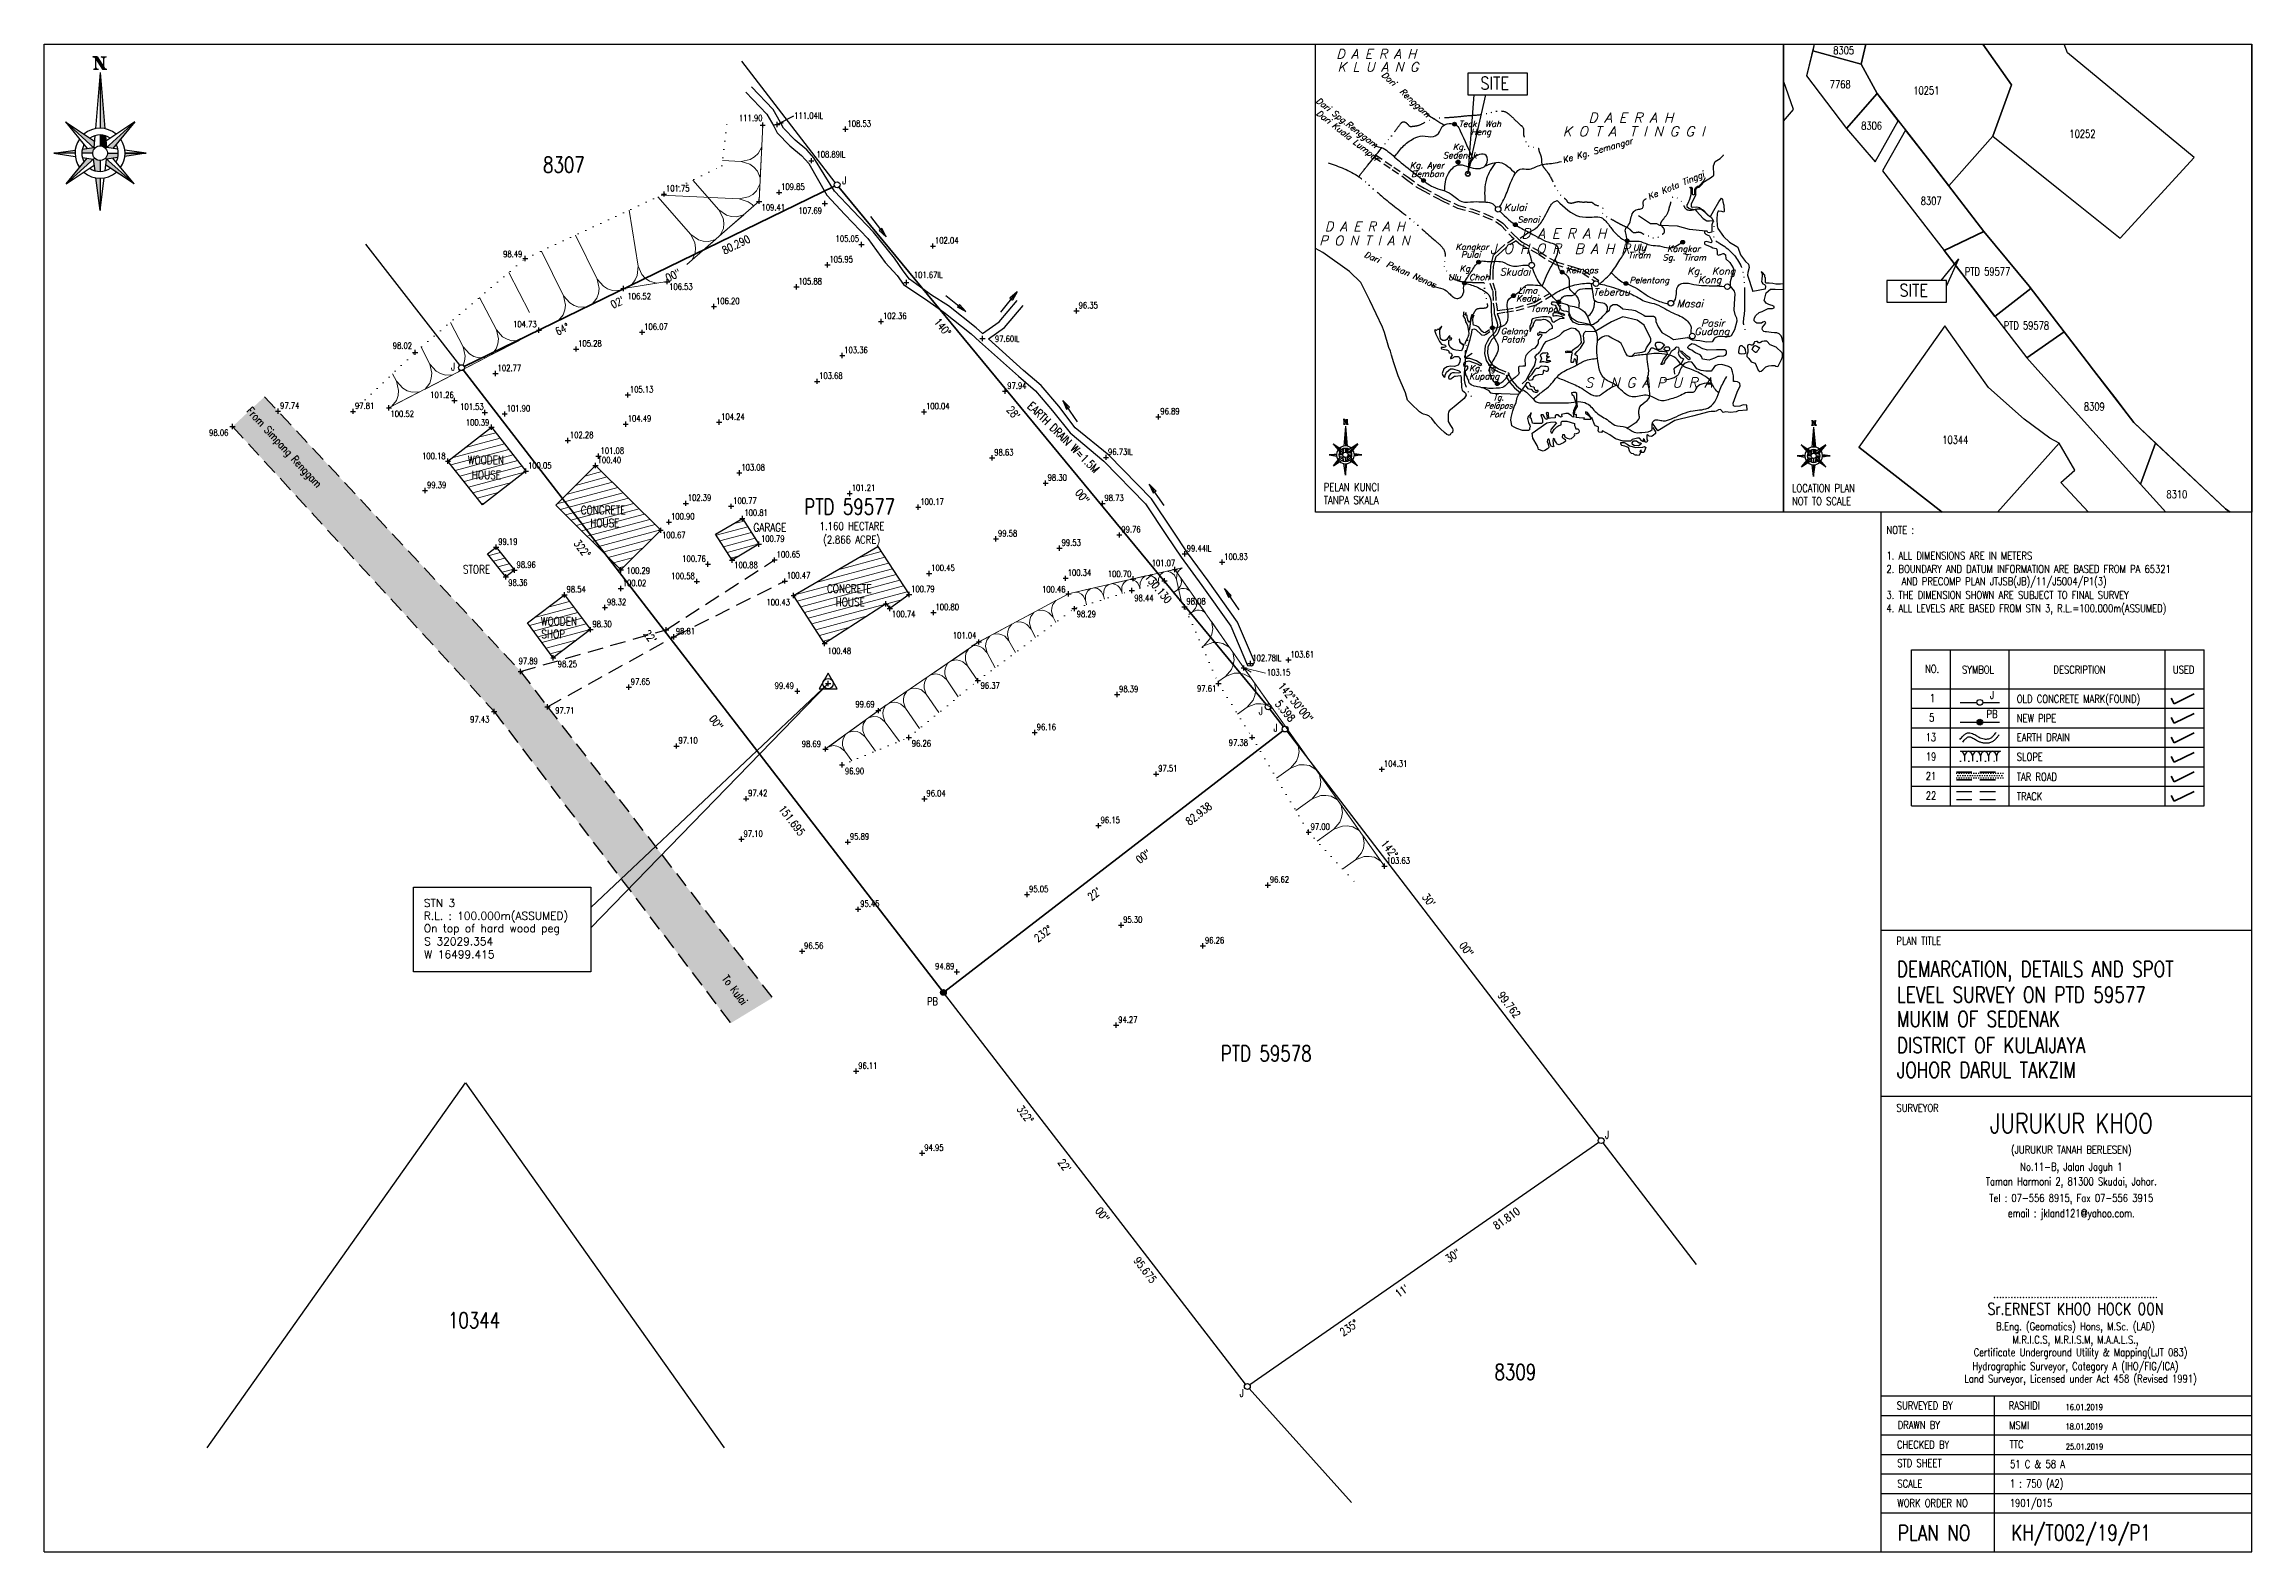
# Model space of a CAD drawing. Header units: metres. Extents: x -16650 to -16226, y -32196 to -31906.
import ezdxf
from ezdxf.enums import TextEntityAlignment as Align

# ---------------------------------------------------------------- set-up
doc = ezdxf.new("R2010")
doc.units = ezdxf.units.M
doc.header["$LTSCALE"] = 6
doc.header["$MEASUREMENT"] = 0
doc.header["$PDMODE"] = 2
doc.header["$PDSIZE"] = 0.5
for name, pattern in [('ACAD_ISO06W100', [36, 24, -3, 0, -3, 0, -3, 0, -3]), ('DASHDOT', [1, 0.5, -0.25, 0, -0.25]), ('DASHED', [0.75, 0.5, -0.25]), ('DOT', [0.25, 0, -0.25]), ('HIDDEN', [0.375, 0.25, -0.125])]:
    doc.linetypes.add(name, pattern=pattern)
doc.layers.add('160119_HEIGHT', color=7, linetype='Continuous', lineweight=13)
doc.layers.add('Detail_slope', color=8, linetype='Continuous', lineweight=13)
for name, color, linetype in [('160119_PTS', 7, 'Continuous'), ('BED', 3, 'Continuous'), ('BO', 8, 'Continuous'), ('Detail', 7, 'Continuous'), ('DETAIL UMUM', 7, 'Continuous'), ('EDIT', 1, 'Continuous'), ('Frame', 7, 'Continuous'), ('IL', 150, 'Continuous'), ('JLN', 1, 'HIDDEN'), ('LOT', 7, 'Continuous'), ('LOT_NO_Johor', 7, 'Continuous'), ('NORTH', 7, 'Continuous'), ('PELAN KUNCI', 7, 'Continuous'), ('ROAD', 30, 'Continuous'), ('SEM', 5, 'DASHDOT')]:
    doc.layers.add(name, color=color, linetype=linetype)
doc.styles.add('ROMANS', font='romans', dxfattribs={"width": 0.785})
doc.styles.get("Standard").update_dxf_attribs({"font": 'simplex.shx', "width": 0.8})
doc.styles.add('style3', font='italic.shx')
doc.styles.add('style6', font='italic.shx')
pattern_1 = [(15, (-1370.5661, 953.2595), (-0.323523806, 1.207407283), [])]

msp = doc.modelspace()

# ---------------------------------------------------------------- texts
at = {"color": 10, "lineweight": -3, "width": 0.85}
for p in [(-16374.05, -31915.11), (-16293.51, -31954.93)]:
    msp.add_text('SITE', height=2.4, dxfattribs=at).set_placement(p)
at = {"width": 0.8}
for s, rotation, p in [('From Simpang Renggam', 312.664, (-16611.31, -31977.04)), ('To Kulai', 306.8709, (-16519.88, -32086.13))]:
    msp.add_text(s, height=1.5, rotation=rotation, dxfattribs=at).set_placement(p)
at = {"lineweight": 13, "width": 0.78}
msp.add_text('EARTH DRAIN W=1.5M', height=1.6, rotation=315.3914, dxfattribs=at).set_placement((-16461.25, -31976.16))
for s, p in [('WOODEN', (-16568.65, -31987.18)), ('HOUSE', (-16567.9, -31990.04)), ('CONCRETE', (-16546.96, -31996.8)), ('HOUSE', (-16545.13, -31999.28)), ('GARAGE', (-16513.76, -32000.14)), ('STORE', (-16569.61, -32008.2)), ('CONCRETE', (-16499.64, -32011.89)), ('HOUSE', (-16497.97, -32014.48)), ('WOODEN', (-16554.62, -32018.16)), ('SHOP', (-16554.52, -32020.64))]:
    msp.add_text(s, height=1.6, dxfattribs=at).set_placement(p)
at = {"width": 0.8}
for s, p in [('1.160 HECTARE', (-16501.04, -31999.83)), ('(2.866 ACRE)', (-16500.37, -32002.44))]:
    msp.add_text(s, height=1.5, dxfattribs=at).set_placement(p)
at = {"layer": '160119_HEIGHT', "width": 0.8}
for s, p in [('111.90', (-16516.55, -31921.21)), ('108.53', (-16495.69, -31922.3)), ('101.75', (-16530.58, -31934.74)), ('109.85', (-16508.45, -31934.43)), ('109.41', (-16512.21, -31938.4)), ('107.69', (-16505.11, -31939.03)), ('105.05', (-16497.98, -31944.4)), ('98.49', (-16561.88, -31947.34)), ('105.95', (-16499.17, -31948.36)), ('102.04', (-16478.88, -31944.75)), ('105.88', (-16505.13, -31952.59)), ('106.52', (-16537.98, -31955.47)), ('106.53', (-16529.98, -31953.63)), ('106.20', (-16520.96, -31956.39)), ('96.35', (-16451.27, -31957.23)), ('104.73', (-16559.96, -31960.85)), ('106.07', (-16534.77, -31961.34)), ('102.36', (-16488.86, -31959.25)), ('98.02', (-16583.09, -31964.99)), ('105.28', (-16547.46, -31964.56)), ('102.77', (-16562.94, -31969.27)), ('103.36', (-16496.31, -31965.81)), ('105.13', (-16537.52, -31973.39)), ('103.68', (-16501.15, -31970.77)), ('97.94', (-16464.99, -31972.67)), ('97.74', (-16604.75, -31976.51)), ('97.81', (-16590.35, -31976.55)), ('100.52', (-16583.54, -31978.09)), ('101.26', (-16575.89, -31974.44)), ('101.53', (-16570.14, -31976.71)), ('101.90', (-16561.2, -31977.04)), ('100.04', (-16480.6, -31976.61)), ('96.89', (-16435.56, -31977.58)), ('98.06', (-16618.39, -31981.73)), ('100.39', (-16569.05, -31979.75)), ('102.28', (-16549.05, -31982.15)), ('104.49', (-16537.93, -31978.98)), ('104.24', (-16519.97, -31978.64)), ('100.18', (-16577.46, -31986.2)), ('100.40', (-16543.72, -31986.96)), ('101.08', (-16543.15, -31985.17)), ('98.63', (-16467.49, -31985.47)), ('100.05', (-16557.1, -31988.02)), ('103.08', (-16516.09, -31988.36)), ('98.30', (-16457.23, -31990.34)), ('99.39', (-16576.5, -31991.76)), ('102.39', (-16526.39, -31994.22)), ('100.77', (-16517.66, -31994.8)), ('101.21', (-16494.88, -31992.31)), ('100.17', (-16481.69, -31994.98)), ('98.73', (-16446.3, -31994.24)), ('100.90', (-16529.61, -31997.81)), ('100.81', (-16515.52, -31997.11)), ('99.19', (-16562.82, -32002.65)), ('100.67', (-16531.33, -32001.38)), ('100.79', (-16512.32, -32002.09)), ('99.58', (-16466.77, -32001.05)), ('99.53', (-16454.54, -32002.84)), ('99.76', (-16443.06, -32000.31)), ('98.96', (-16559.3, -32007.11)), ('100.76', (-16527.45, -32005.96)), ('100.88', (-16517.46, -32007.16)), ('100.65', (-16509.31, -32005.12)), ('100.45', (-16479.6, -32007.7)), ('101.07', (-16437.23, -32006.76)), ('100.83', (-16423.28, -32005.55)), ('98.36', (-16560.9, -32010.55)), ('98.54', (-16549.69, -32011.81)), ('100.02', (-16538.89, -32010.61)), ('100.29', (-16538.16, -32008.23)), ('100.58', (-16529.56, -32009.27)), ('100.47', (-16507.36, -32009.16)), ('100.79', (-16483.47, -32011.75)), ('100.46', (-16458.31, -32011.82)), ('100.34', (-16453.37, -32008.63)), ('100.70', (-16445.65, -32008.86)), ('98.32', (-16541.92, -32014.27)), ('100.43', (-16511.27, -32014.31)), ('100.74', (-16487.16, -32016.59)), ('100.80', (-16478.78, -32015.24)), ('98.29', (-16451.63, -32016.58)), ('98.44', (-16440.57, -32013.5)), ('98.08', (-16430.55, -32014.12)), ('98.30', (-16544.71, -32018.52)), ('98.81', (-16528.69, -32019.88)), ('101.04', (-16475.44, -32020.67)), ('100.48', (-16499.51, -32023.67)), ('103.61', (-16410.54, -32024.34)), ('97.89', (-16558.91, -32025.62)), ('98.25', (-16551.38, -32026.18)), ('103.15', (-16415.1, -32027.81)), ('97.65', (-16537.35, -32029.58)), ('99.49', (-16509.69, -32030.37)), ('96.37', (-16470.11, -32030.33)), ('98.39', (-16443.49, -32030.99)), ('97.61', (-16428.51, -32030.9)), ('97.43', (-16568.22, -32036.82)), ('97.71', (-16551.88, -32035.13)), ('99.69', (-16494.18, -32033.92)), ('97.10', (-16528.18, -32040.89)), ('98.69', (-16504.48, -32041.55)), ('96.26', (-16483.33, -32041.47)), ('96.16', (-16459.32, -32038.3)), ('97.38', (-16422.41, -32041.3)), ('97.51', (-16435.97, -32046.27)), ('104.31', (-16392.59, -32045.36)), ('96.90', (-16496.19, -32046.79)), ('97.42', (-16514.79, -32051.02)), ('96.04', (-16480.52, -32051.04)), ('97.10', (-16515.67, -32058.81)), ('96.15', (-16447.04, -32056.2)), ('97.00', (-16406.68, -32057.47)), ('95.89', (-16495.23, -32059.36)), ('103.63', (-16392.1, -32063.98)), ('95.05', (-16460.79, -32069.46)), ('96.62', (-16414.52, -32067.63)), ('95.45', (-16493.25, -32072.29)), ('95.30', (-16442.71, -32075.33)), ('96.26', (-16426.99, -32079.31)), ('96.56', (-16504.03, -32080.36)), ('94.89', (-16478.85, -32084.3)), ('94.27', (-16443.66, -32094.57)), ('96.11', (-16493.63, -32103.43)), ('94.95', (-16480.93, -32119.18))]:
    msp.add_text(s, height=1.2, dxfattribs=at).set_placement(p)
at = {"layer": 'BED', "color": 1, "width": 0.8}
for s, rotation, p in [('64%%D          02\'          00"          80.290', 25.9667, (-16532.82, -31953.43)), ('140%%D                    28\'                    00"                    130.130', 309.5333, (-16456.78, -31986.98)), ('322%%D                    22\'                    00"                     151.695', 307.6333, (-16526.67, -32030.61)), ('232%%D          22\'          00"          82.938', 37.6333, (-16442.28, -32066.19))]:
    msp.add_text(s, height=1.5, rotation=rotation, dxfattribs=at).set_placement(p, align=Align.CENTER)
for s, p in [('142%%d30\'00"', (-16413.05, -32029.9)), ('5.398', (-16413.62, -32033.3))]:
    msp.add_text(s, height=1.5, rotation=309.5333, dxfattribs=at).set_placement(p)
at = {"layer": 'BED', "width": 0.8}
for s, rotation, p in [('142%%D          30\'          00"          99.762', 307.5, (-16380.32, -32076.99)), ('322%%D          22\'          00"          95.675', 307.6333, (-16450.3, -32128.01)), ('235%%D          11\'          30"         81.810', 34.8083, (-16383.34, -32143.04))]:
    msp.add_text(s, height=1.5, rotation=rotation, dxfattribs=at).set_placement(p, align=Align.CENTER)
at = {"layer": 'DETAIL UMUM'}
for s, p in [('STN 3', (-16577.14, -32072.29)), ('R.L. : 100.000m(ASSUMED)', (-16577.14, -32074.77)), ('On top of hard wood peg', (-16577.14, -32077.15)), ('S 32029.354', (-16577.03, -32079.69)), ('W 16499.415', (-16577.03, -32082.19))]:
    msp.add_text(s, height=1.5, dxfattribs=at).set_placement(p)
at = {"layer": 'Frame', "style": 'ROMANS', "width": 0.785}
for s, p in [('J', (-16496.71, -31933.33)), ('J', (-16571.88, -31969.16)), ('NOTE :', (-16296, -32000.56)), ('2. BOUNDARY AND DATUM INFORMATION ARE BASED FROM PA 65321', (-16296, -32008.07)), ('1. ALL DIMENSIONS ARE IN METERS', (-16296, -32005.5)), ('AND PRECOMP PLAN JTJSB(JB)/11/J5004/P1(3)', (-16293.08, -32010.45)), ('3. THE DIMENSION SHOWN ARE SUBJECT TO FINAL SURVEY', (-16296, -32013.06)), ('4. ALL LEVELS ARE BASED FROM STN 3, R.L.=100.000m(ASSUMED)', (-16296, -32015.63)), ('NO.', (-16288.59, -32027.28)), ('SYMBOL', (-16281.48, -32027.43)), ('DESCRIPTION', (-16263.9, -32027.43)), ('USED', (-16240.94, -32027.43)), ('1', (-16287.65, -32032.9)), ('J', (-16276.08, -32032.31)), ('OLD CONCRETE MARK(FOUND)', (-16270.94, -32033.05)), ('J', (-16416.64, -32035.35)), ('5', (-16287.79, -32036.64)), ('PB', (-16276.76, -32035.94)), ('NEW PIPE', (-16270.94, -32036.77)), ('J', (-16413.81, -32038.59)), ('13', (-16288.48, -32040.42)), ('EARTH DRAIN', (-16270.94, -32040.44)), ('19', (-16288.44, -32044.14)), ('SLOPE', (-16270.94, -32044.19)), ('21', (-16288.44, -32047.89)), ('TAR ROAD', (-16270.94, -32048.04)), ('22', (-16288.44, -32051.64)), ('TRACK', (-16270.94, -32051.79)), ('PLAN TITLE', (-16294.08, -32079.58)), ('PB', (-16480.42, -32091.19)), ('SURVEYOR', (-16294.08, -32111.7)), ('J', (-16350.1, -32116.87)), ('J', (-16420.3, -32166.52)), ('SURVEYED BY', (-16294.01, -32168.93)), ('RASHIDI', (-16272.49, -32168.93)), ('DRAWN BY', (-16293.83, -32172.67)), ('MSMI', (-16272.41, -32172.75)), ('CHECKED BY', (-16293.98, -32176.46)), ('TTC', (-16272.33, -32176.4)), ('STD SHEET', (-16293.92, -32180)), ('51 C & 58 A', (-16272.23, -32180.19)), ('SCALE', (-16293.89, -32183.94)), ('1 : 750 (A2)', (-16272.29, -32183.92)), ('WORK ORDER NO', (-16293.89, -32187.69)), ('1901/015', (-16272.29, -32187.67))]:
    msp.add_text(s, height=1.5, dxfattribs=at).set_placement(p)
at = {"layer": 'Frame', "linetype": 'Continuous', "width": 0.8}
for s, p in [('TANPA SKALA', (-16404.15, -31994.83)), ('PELAN KUNCI', (-16404.15, -31992.33))]:
    msp.add_text(s, height=1.5, dxfattribs=at).set_placement(p)
at = {"layer": 'Frame', "linetype": 'Continuous', "style": 'ROMANS', "width": 0.785}
for s, p in [('LOCATION PLAN', (-16314.15, -31992.53)), ('NOT TO SCALE', (-16314.15, -31995.03))]:
    msp.add_text(s, height=1.5, dxfattribs=at).set_placement(p)
at = {"layer": 'Frame', "linetype": 'Continuous', "lineweight": 50, "style": 'ROMANS', "width": 0.785}
for s, p in [('DEMARCATION, DETAILS AND SPOT ', (-16293.99, -32085.76)), ('LEVEL SURVEY ON PTD 59577', (-16293.99, -32090.67)), ('MUKIM OF SEDENAK', (-16293.99, -32095.36)), ('DISTRICT OF KULAIJAYA', (-16293.99, -32100.39)), ('JOHOR DARUL TAKZIM', (-16293.99, -32105.17))]:
    msp.add_text(s, height=3, dxfattribs=at).set_placement(p)
at = {"layer": 'Frame', "ltscale": 1.5, "style": 'ROMANS', "width": 0.785}
msp.add_text('JURUKUR KHOO', height=3.75, dxfattribs=at).set_placement((-16260.47, -32115.79), align=Align.CENTER)
at = {"layer": 'Frame', "style": 'ROMANS', "width": 0.785}
for s, height, p in [('(JURUKUR TANAH BERLESEN)', 1.5, (-16260.47, -32119.74)), ('No.11-B, Jalan Jaguh 1', 1.5, (-16260.47, -32123.02)), ('Taman Harmoni 2, 81300 Skudai, Johor.', 1.5, (-16260.47, -32125.84)), ('Tel : 07-556 8915, Fax 07-556 3915', 1.5, (-16260.47, -32129.03)), ('email : jkland121@yahoo.com.', 1.5, (-16260.47, -32131.95)), ('Sr.ERNEST KHOO HOCK OON', 2.25, (-16259.67, -32150.72)), ('.........................................................', 1.65, (-16259.67, -32147.48)), ('B.Eng. (Geomatics) Hons, M.Sc. (LAD)', 1.5, (-16259.67, -32153.7)), ('M.R.I.C.S, M.R.I.S.M, M.A.A.L.S.,', 1.5, (-16259.67, -32156.28)), ('Hydrographic Surveyor, Category A (IHO/FIG/ICA)', 1.5, (-16259.67, -32161.36)), ('Certificate Underground Utility & Mapping(LJT 083)', 1.5, (-16258.69, -32158.68)), ('Land Surveyor, Licensed under Act 458 (Revised 1991)', 1.5, (-16258.69, -32163.76))]:
    msp.add_text(s, height=height, dxfattribs=at).set_placement(p, align=Align.CENTER)
at = {"layer": 'Frame', "lineweight": 13, "style": 'ROMANS', "width": 0.785}
for s, p in [('16.01.2019', (-16261.58, -32169.04)), ('18.01.2019', (-16261.58, -32172.79)), ('25.01.2019', (-16261.52, -32176.64))]:
    msp.add_text(s, height=1.125, dxfattribs=at).set_placement(p)
at = {"layer": 'Frame', "lineweight": 35, "style": 'ROMANS', "width": 0.785}
for s, p in [('PLAN NO', (-16293.8, -32194.15)), ('KH/T002/19/P1', (-16272.01, -32194.12))]:
    msp.add_text(s, height=3, dxfattribs=at).set_placement(p)
at = {"layer": 'IL', "lineweight": 13, "width": 0.8}
for s, p in [('111.04IL', (-16505.92, -31920.74)), ('108.89IL', (-16501.66, -31928.2)), ('101.67IL', (-16482.94, -31951.37)), ('97.60IL', (-16467.36, -31963.66)), ('96.73IL', (-16445.62, -31985.39)), ('99.44IL', (-16430.48, -32003.94)), ('102.78IL', (-16417.87, -32025.04))]:
    msp.add_text(s, height=1.2, dxfattribs=at).set_placement(p)
at = {"layer": 'LOT_NO_Johor', "width": 0.78}
for s, height, p in [('8305', 1.5, (-16306.23, -31908.34)), ('7768', 1.5, (-16306.89, -31914.89)), ('10251', 1.5, (-16290.84, -31916.06)), ('8306', 1.5, (-16300.86, -31922.82)), ('10252', 1.5, (-16260.83, -31924.39)), ('8307', 3, (-16554.21, -31931.1)), ('8307', 1.5, (-16289.4, -31937.29)), ('PTD 59577', 1.5, (-16280.93, -31950.87)), ('PTD 59578', 1.5, (-16273.47, -31961.26)), ('8309', 1.5, (-16258.05, -31976.84)), ('10344', 1.5, (-16285.27, -31983.23)), ('8310', 1.5, (-16242.19, -31993.71)), ('PTD 59578', 3, (-16423.93, -32101.97)), ('10344', 3, (-16572.49, -32153.27)), ('8309', 3, (-16371.34, -32163.24))]:
    msp.add_text(s, height=height, dxfattribs=at).set_placement(p)
at = {"layer": 'LOT_NO_Johor', "lineweight": 50, "width": 0.78}
msp.add_text('PTD 59577', height=3, dxfattribs=at).set_placement((-16504, -31996.86))
at = {"layer": 'PELAN KUNCI', "color": 7, "linetype": 'Continuous'}
for s, height, style, p in [('D A E R A H', 1.8, 'style3', (-16401.75, -31909.19)), ('K L U A N G', 1.8, 'style3', (-16401.48, -31911.69)), ('D A E R A H', 1.9095, 'style6', (-16353.28, -31921.49)), ('K O T A  T I N G G I', 1.9095, 'style6', (-16358.23, -31924.13)), ('P O N T I A N', 1.8, 'style3', (-16405, -31945.05)), ('D A E R A H', 1.8, 'style3', (-16403.94, -31942.37)), ('D A E R A H', 1.9095, 'style6', (-16366.13, -31943.75)), ('J O H O R  B A H R U', 1.9095, 'style6', (-16372.22, -31946.7)), ('S I N G A P U R A', 1.9095, 'style6', (-16354, -31972.43))]:
    msp.add_text(s, height=height, dxfattribs=dict(at, style=style)).set_placement(p)
at = {"layer": 'PELAN KUNCI', "color": 7, "linetype": 'Continuous', "style": 'style6'}
for s, rotation, p in [('Dari  Renggam', 317.1441, (-16393.11, -31912.44)), ('Dari Spg.Renggam', 321.8996, (-16405.78, -31917.47)), ('Dari Kuala Lumpur', 321.8996, (-16405.71, -31919.88)), ('Ke Kg. Semangar', 15.6936, (-16358.1, -31929.27)), ('Ke Kota Tinggi', 22.5908, (-16341.61, -31936.33)), ('Dari  Pekan Nenas', 336.165, (-16396.51, -31947.26))]:
    msp.add_text(s, height=1.17, rotation=rotation, dxfattribs=at).set_placement(p)
at = {"layer": 'PELAN KUNCI', "color": 7, "linetype": 'DASHDOT', "ltscale": 20, "style": 'style6'}
for s, height, p in [('Teck  Wah', 1.17, (-16378.23, -31922.3)), ('Kg.  ', 1.17, (-16379.34, -31926.72)), ('Heng', 1.17, (-16375.9, -31923.87)), ('Kg. Ayer', 1.17, (-16387.59, -31930.29)), (' Sedenak', 1.17, (-16382.06, -31928.37)), ('Bemban', 1.17, (-16387.36, -31931.93)), ('Kulai', 1.35, (-16369.55, -31938.48)), ('Senai', 1.17, (-16366.92, -31940.72)), ('Kangkar', 1.17, (-16378.83, -31945.97)), ('Pulai', 1.17, (-16377.78, -31947.46)), ('Tiram', 1.17, (-16345.65, -31947.55)), ('Ulu', 1.17, (-16344.73, -31946.12)), ('Sg.  Tiram', 1.17, (-16339.03, -31948.01)), ('Kangkar', 1.17, (-16338.17, -31946.32)), ('Ulu  Choh', 1.17, (-16380.27, -31951.81)), ('Kg. ', 1.17, (-16378.04, -31950.12)), ('Skudai', 1.35, (-16370.32, -31950.86)), ('Kempas', 1.17, (-16357.62, -31950.43)), ('Pelentong', 1.17, (-16345.42, -31952.36)), ('Kg.  Kong', 1.35, (-16334.28, -31950.69)), ('Kong', 1.35, (-16332.2, -31952.38)), ('Kedai', 1.17, (-16367.18, -31955.87)), ('Lima', 1.17, (-16366.81, -31954.36)), ('Teberau', 1.35, (-16352.37, -31954.75)), ('Masai', 1.35, (-16336.3, -31956.95)), ('Tampoi', 1.17, (-16364.34, -31957.9)), ('Pasir', 1.35, (-16331.63, -31960.7)), ('Patah', 1.17, (-16370.05, -31963.78)), ('Gelang', 1.17, (-16370.12, -31962.17)), ('Gudang', 1.35, (-16332.9, -31962.29)), ('Kg. Tg.', 1.17, (-16376.22, -31969.29)), ('Kupang', 1.17, (-16376.23, -31970.86))]:
    msp.add_text(s, height=height, dxfattribs=at).set_placement(p)
at = {"layer": 'PELAN KUNCI', "color": 7, "linetype": 'DASHDOT', "ltscale": 20, "style": 'style6', "oblique": 5, "width": 0.9}
for s, p in [('Pelapas', (-16373.34, -31976.48)), ('Port', (-16372.31, -31978.15)), ('Tg.  ', (-16371.6, -31974.91))]:
    msp.add_text(s, height=1.17, dxfattribs=at).set_placement(p)

# ---------------------------------------------------------------- hatches: boundary and pattern name
h = msp.add_hatch()
h.set_pattern_fill('DOTS', color=50, scale=7.5, style=0)
edge = h.paths.add_edge_path()
edge.add_line((-16613.89, -31979.94), (-16607.73, -31974.2))
edge.add_line((-16607.73, -31974.2), (-16558.52, -32027.02))
edge.add_line((-16613.89, -31979.94), (-16563.59, -32034.74))
edge.add_line((-16563.59, -32034.74), (-16518.14, -32094.66))
edge.add_line((-16553.34, -32033.84), (-16510.12, -32089.78))
edge.add_line((-16558.52, -32027.02), (-16553.34, -32033.84))
edge.add_line((-16510.12, -32089.78), (-16518.14, -32094.66))
h = msp.add_hatch()
h.set_pattern_fill('DOTS', color=50, scale=7.5, style=0)
h.paths.add_polyline_path([(-16273.57, -32047.87), (-16273.57, -32046.37), (-16282.56, -32046.37), (-16282.56, -32047.87)])
at = {"layer": 'BO', "lineweight": 13}
h = msp.add_hatch(dxfattribs=at)
h.set_pattern_fill('ANSI31', color=256, scale=10, angle=330, style=0)
h.set_pattern_definition(pattern_1)
h.paths.add_polyline_path([(-16572.48, -31986.58), (-16564.1, -31980.07), (-16557.49, -31988.49), (-16565.87, -31994.99)])
h.paths.add_polyline_path([(-16569.05, -31987.58), (-16561, -31987.58), (-16561, -31985.18), (-16569.05, -31985.18)], flags=24)
h.paths.add_polyline_path([(-16568.3, -31990.44), (-16561.62, -31990.44), (-16561.62, -31988.04), (-16568.3, -31988.04)], flags=24)
h = msp.add_hatch(dxfattribs=at)
h.set_pattern_fill('ANSI31', color=256, scale=10, angle=330, style=0)
h.set_pattern_definition(pattern_1)
h.paths.add_polyline_path([(-16551.78, -31995.03), (-16544.11, -31987.44), (-16531.59, -31999.89), (-16539.26, -32007.49)])
h.paths.add_polyline_path([(-16547.36, -31997.2), (-16537.23, -31997.2), (-16537.23, -31994.8), (-16547.36, -31994.8)], flags=24)
h.paths.add_polyline_path([(-16545.53, -31999.68), (-16538.85, -31999.68), (-16538.85, -31997.28), (-16545.53, -31997.28)], flags=24)
h = msp.add_hatch(dxfattribs=at)
h.set_pattern_fill('ANSI31', color=256, scale=10, angle=330, style=0)
h.set_pattern_definition(pattern_1)
h.paths.add_polyline_path([(-16521.04, -32000.65), (-16515.9, -31997.59), (-16512.71, -32002.56), (-16517.84, -32005.62)])
h = msp.add_hatch(dxfattribs=at)
h.set_pattern_fill('ANSI31', color=256, scale=10, angle=330, style=0)
h.set_pattern_definition(pattern_1)
h.paths.add_polyline_path([(-16564.88, -32004.38), (-16563.2, -32003.12), (-16559.69, -32007.58), (-16561.37, -32008.84)])
h = msp.add_hatch(dxfattribs=at)
h.set_pattern_fill('ANSI31', color=256, scale=10, angle=330, style=0)
h.set_pattern_definition(pattern_1)
h.paths.add_polyline_path([(-16506.05, -32012.44), (-16489.83, -32003.02), (-16483.85, -32012.23), (-16487.58, -32014.91), (-16488.18, -32013.97), (-16500.08, -32021.65)])
h.paths.add_polyline_path([(-16500.04, -32012.29), (-16489.91, -32012.29), (-16489.91, -32009.89), (-16500.04, -32009.89)], flags=24)
h.paths.add_polyline_path([(-16498.37, -32014.88), (-16491.68, -32014.88), (-16491.68, -32012.48), (-16498.37, -32012.48)], flags=24)
h = msp.add_hatch(dxfattribs=at)
h.set_pattern_fill('ANSI31', color=256, scale=10, angle=330, style=0)
h.set_pattern_definition(pattern_1)
h.paths.add_polyline_path([(-16557.22, -32017.7), (-16550.07, -32012.28), (-16545.1, -32018.99), (-16552.24, -32024.41)])
at = {"layer": 'EDIT', "linetype": 'ByBlock'}
h = msp.add_hatch(color=7, dxfattribs=at)
edge = h.paths.add_edge_path()
edge.add_arc((-16379.03, -31921.79), 0.36, 0, 360)
h = msp.add_hatch(color=7, dxfattribs=at)
edge = h.paths.add_edge_path()
edge.add_arc((-16378.34, -31929.08), 0.36, 0, 360)
h = msp.add_hatch(color=7, dxfattribs=at)
edge = h.paths.add_edge_path()
edge.add_arc((-16384.97, -31932.63), 0.36, 0, 360)
h = msp.add_hatch(color=7, dxfattribs=at)
edge = h.paths.add_edge_path()
edge.add_arc((-16367.32, -31941.12), 0.36, 0, 360)
h = msp.add_hatch(color=7, dxfattribs=at)
edge = h.paths.add_edge_path()
edge.add_arc((-16345.86, -31944.23), 0.36, 0, 360)
h = msp.add_hatch(color=7, dxfattribs=at)
edge = h.paths.add_edge_path()
edge.add_arc((-16335.16, -31944.51), 0.36, 0, 360)
h = msp.add_hatch(color=7, dxfattribs=at)
edge = h.paths.add_edge_path()
edge.add_arc((-16374.39, -31948.31), 0.36, 0, 360)
h = msp.add_hatch(color=7, dxfattribs=at)
edge = h.paths.add_edge_path()
edge.add_arc((-16358.32, -31950.26), 0.36, 0, 360)
h = msp.add_hatch(color=7, dxfattribs=at)
edge = h.paths.add_edge_path()
edge.add_arc((-16377.11, -31952.36), 0.36, 0, 360)
h = msp.add_hatch(color=7, dxfattribs=at)
edge = h.paths.add_edge_path()
edge.add_arc((-16367.69, -31954.78), 0.36, 0, 360)
h = msp.add_hatch(color=7, dxfattribs=at)
edge = h.paths.add_edge_path()
edge.add_arc((-16359, -31956), 0.36, 0, 360)
h = msp.add_hatch(color=7, dxfattribs=at)
edge = h.paths.add_edge_path()
edge.add_arc((-16346.08, -31952.41), 0.36, 0, 360)
h = msp.add_hatch(color=7, dxfattribs=at)
edge = h.paths.add_edge_path()
edge.add_arc((-16371.74, -31960.98), 0.36, 0, 360)
h = msp.add_hatch(color=7, dxfattribs=at)
edge = h.paths.add_edge_path()
edge.add_arc((-16370.8, -31971.69), 0.36, 0, 360)
at = {"layer": 'Frame'}
h = msp.add_hatch(color=256, dxfattribs=at)
edge = h.paths.add_edge_path()
edge.add_line((-16638.05, -31911.21), (-16638.9, -31911.21))
edge.add_line((-16638.9, -31911.21), (-16640.23, -31909.11))
edge.add_ellipse((-16640.75, -31909.53), major_axis=(-0.491, 0.453), ratio=1, start_angle=262.3816, end_angle=312.7034)
edge.add_line((-16640.75, -31908.87), (-16639.89, -31908.87))
edge.add_line((-16639.89, -31908.87), (-16638.56, -31910.97))
edge.add_ellipse((-16638.05, -31910.54), major_axis=(-0.491, 0.453), ratio=1, start_angle=82.3816, end_angle=132.7034)
h = msp.add_hatch(color=256, dxfattribs=at)
edge = h.paths.add_edge_path()
edge.add_ellipse((-16639.12, -31909.37), major_axis=(-0.368, 0.34), ratio=1, start_angle=244.752, end_angle=312.7034, ccw=False)
edge.add_ellipse((-16638.19, -31909.37), major_axis=(-0.368, 0.34), ratio=1, start_angle=-47.2966, end_angle=20.6548, ccw=False)
edge.add_line((-16638.19, -31908.87), (-16639.12, -31908.87))
h = msp.add_hatch(color=256, dxfattribs=at)
edge = h.paths.add_edge_path()
edge.add_ellipse((-16639.68, -31910.71), major_axis=(-0.368, 0.34), ratio=1, start_angle=64.752, end_angle=132.7034, ccw=False)
edge.add_ellipse((-16640.61, -31910.71), major_axis=(-0.368, 0.34), ratio=1, start_angle=132.7034, end_angle=200.6548, ccw=False)
edge.add_line((-16640.61, -31911.21), (-16639.68, -31911.21))
h = msp.add_hatch(color=256, dxfattribs=at)
edge = h.paths.add_edge_path()
edge.add_line((-16639.35, -31911.87), (-16639.35, -31922.57))
edge.add_ellipse((-16639.35, -31927.38), major_axis=(-3.38, 3.42), ratio=1, start_angle=304.5237, end_angle=315.3239, ccw=False)
edge.add_line((-16638.45, -31922.65), (-16639.35, -31911.87))
h = msp.add_hatch(color=256, dxfattribs=at)
h.paths.add_polyline_path([(-16632.81, -31933.28), (-16638.1, -31928.51), (-16638.25, -31929.68)])
edge = h.paths.add_edge_path()
edge.add_ellipse((-16639.35, -31927.38), major_axis=(-3.38, 3.42), ratio=1, start_angle=125.8031, end_angle=135.3239, ccw=False)
edge.add_line((-16640.15, -31932.13), (-16639.35, -31938.42))
edge.add_line((-16639.35, -31938.42), (-16639.35, -31932.19))
edge = h.paths.add_edge_path()
edge.add_ellipse((-16639.35, -31927.38), major_axis=(-0.988, 0.999), ratio=1, start_angle=87.3214, end_angle=135.2258, ccw=False)
edge.add_line((-16640.39, -31928.32), (-16640.6, -31928.51))
edge.add_line((-16640.6, -31928.51), (-16640.32, -31930.75))
edge.add_ellipse((-16639.35, -31927.38), major_axis=(-2.47, 2.49), ratio=1, start_angle=119.2656, end_angle=135.3239)
edge.add_line((-16639.35, -31930.89), (-16639.35, -31928.78))
h.paths.add_polyline_path([(-16645.89, -31933.28), (-16640.6, -31928.51), (-16641.83, -31928.33)])
edge = h.paths.add_edge_path()
edge.add_line((-16648.23, -31927.38), (-16644.16, -31927.38))
edge.add_ellipse((-16639.35, -31927.38), major_axis=(-3.38, 3.42), ratio=1, start_angle=38.3838, end_angle=45.3239, ccw=False)
edge.add_line((-16644.13, -31926.8), (-16648.23, -31927.38))
edge = h.paths.add_edge_path()
edge.add_ellipse((-16639.35, -31927.38), major_axis=(-0.988, 0.999), ratio=1, start_angle=3.3399, end_angle=45.3239, ccw=False)
edge.add_line((-16640.39, -31926.44), (-16640.56, -31926.29))
edge.add_line((-16640.56, -31926.29), (-16642.77, -31926.6))
edge.add_ellipse((-16639.35, -31927.38), major_axis=(-2.47, 2.49), ratio=1, start_angle=32.5734, end_angle=45.3239)
edge.add_line((-16642.86, -31927.38), (-16640.75, -31927.38))
h.paths.add_polyline_path([(-16646.01, -31921.37), (-16640.56, -31926.29), (-16640.45, -31925.05)])
for points in [[(-16632.69, -31921.37), (-16638.14, -31926.29), (-16636.88, -31926.47)], [(-16307.62, -31983.45), (-16309.56, -31985.2), (-16309.11, -31985.26)]]:
    msp.add_hatch(color=256, dxfattribs=at).paths.add_polyline_path(points)
h = msp.add_hatch(color=256, dxfattribs=at)
edge = h.paths.add_edge_path()
edge.add_ellipse((-16639.35, -31927.38), major_axis=(-2.47, 2.49), ratio=1, start_angle=-61.5259, end_angle=-44.6761)
edge.add_line((-16639.35, -31923.87), (-16639.35, -31925.97))
edge.add_ellipse((-16639.35, -31927.38), major_axis=(-0.988, 0.999), ratio=1, start_angle=267.4393, end_angle=315.422, ccw=False)
edge.add_line((-16638.31, -31926.44), (-16638.14, -31926.29))
edge.add_line((-16638.14, -31926.29), (-16638.33, -31924.02))
h = msp.add_hatch(color=256, dxfattribs=at)
edge = h.paths.add_edge_path()
edge.add_ellipse((-16639.35, -31927.38), major_axis=(-3.38, 3.42), ratio=1, start_angle=218.0586, end_angle=225.3239, ccw=False)
edge.add_line((-16634.58, -31927.99), (-16630.47, -31927.38))
edge.add_line((-16630.47, -31927.38), (-16634.54, -31927.38))
edge = h.paths.add_edge_path()
edge.add_ellipse((-16639.35, -31927.38), major_axis=(-0.988, 0.999), ratio=1, start_angle=183.195, end_angle=225.3239, ccw=False)
edge.add_line((-16638.31, -31928.32), (-16638.1, -31928.51))
edge.add_line((-16638.1, -31928.51), (-16635.94, -31928.19))
edge.add_ellipse((-16639.35, -31927.38), major_axis=(-2.47, 2.49), ratio=1, start_angle=211.9583, end_angle=225.3239)
edge.add_line((-16635.84, -31927.38), (-16637.94, -31927.38))
h = msp.add_hatch(color=256, dxfattribs=at)
edge = h.paths.add_edge_path()
edge.add_line((-16309.47, -31979.65), (-16309.77, -31979.65))
edge.add_line((-16309.77, -31979.65), (-16310.25, -31978.9))
edge.add_ellipse((-16310.43, -31979.05), major_axis=(-0.175, 0.161), ratio=1, start_angle=262.3816, end_angle=312.7034)
edge.add_line((-16310.43, -31978.82), (-16310.13, -31978.82))
edge.add_line((-16310.13, -31978.82), (-16309.65, -31979.56))
edge.add_ellipse((-16309.47, -31979.41), major_axis=(-0.175, 0.161), ratio=1, start_angle=82.3816, end_angle=132.7034)
h = msp.add_hatch(color=256, dxfattribs=at)
edge = h.paths.add_edge_path()
edge.add_ellipse((-16310.05, -31979.47), major_axis=(-0.131, 0.121), ratio=1, start_angle=64.752, end_angle=132.7034, ccw=False)
edge.add_ellipse((-16310.38, -31979.47), major_axis=(-0.131, 0.121), ratio=1, start_angle=132.7034, end_angle=200.6548, ccw=False)
edge.add_line((-16310.38, -31979.65), (-16310.05, -31979.65))
h = msp.add_hatch(color=256, dxfattribs=at)
edge = h.paths.add_edge_path()
edge.add_line((-16309.99, -31980.07), (-16309.99, -31983.87))
edge.add_ellipse((-16309.99, -31985.58), major_axis=(-1.2, 1.22), ratio=1, start_angle=304.5237, end_angle=315.3239, ccw=False)
edge.add_line((-16309.66, -31983.9), (-16309.99, -31980.07))
h = msp.add_hatch(color=256, dxfattribs=at)
edge = h.paths.add_edge_path()
edge.add_ellipse((-16309.85, -31978.99), major_axis=(-0.131, 0.121), ratio=1, start_angle=244.752, end_angle=312.7034, ccw=False)
edge.add_ellipse((-16309.52, -31978.99), major_axis=(-0.131, 0.121), ratio=1, start_angle=-47.2966, end_angle=20.6548, ccw=False)
edge.add_line((-16309.52, -31978.82), (-16309.85, -31978.82))
h = msp.add_hatch(color=256, dxfattribs=at)
h.paths.add_polyline_path([(-16307.66, -31987.68), (-16309.54, -31985.99), (-16309.59, -31986.4)])
edge = h.paths.add_edge_path()
edge.add_ellipse((-16309.99, -31985.58), major_axis=(-1.2, 1.22), ratio=1, start_angle=125.8031, end_angle=135.3239, ccw=False)
edge.add_line((-16310.27, -31987.27), (-16309.99, -31989.51))
edge.add_line((-16309.99, -31989.51), (-16309.99, -31987.3))
edge = h.paths.add_edge_path()
edge.add_ellipse((-16309.98, -31985.58), major_axis=(-0.351, 0.355), ratio=1, start_angle=87.3214, end_angle=135.2258, ccw=False)
edge.add_line((-16310.36, -31985.92), (-16310.43, -31985.99))
edge.add_line((-16310.43, -31985.99), (-16310.33, -31986.78))
edge.add_ellipse((-16309.99, -31985.58), major_axis=(-0.877, 0.887), ratio=1, start_angle=119.2656, end_angle=135.3239)
edge.add_line((-16309.99, -31986.83), (-16309.99, -31986.08))
h.paths.add_polyline_path([(-16312.31, -31987.68), (-16310.43, -31985.99), (-16310.87, -31985.92)])
edge = h.paths.add_edge_path()
edge.add_line((-16313.14, -31985.58), (-16311.7, -31985.58))
edge.add_ellipse((-16309.99, -31985.58), major_axis=(-1.2, 1.22), ratio=1, start_angle=38.3838, end_angle=45.3239, ccw=False)
edge.add_line((-16311.69, -31985.38), (-16313.14, -31985.58))
edge = h.paths.add_edge_path()
edge.add_ellipse((-16309.98, -31985.58), major_axis=(-0.351, 0.355), ratio=1, start_angle=3.3399, end_angle=45.3239, ccw=False)
edge.add_line((-16310.36, -31985.25), (-16310.41, -31985.2))
edge.add_line((-16310.41, -31985.2), (-16311.2, -31985.31))
edge.add_ellipse((-16309.99, -31985.58), major_axis=(-0.877, 0.887), ratio=1, start_angle=32.5734, end_angle=45.3239)
edge.add_line((-16311.23, -31985.58), (-16310.48, -31985.58))
h.paths.add_polyline_path([(-16312.36, -31983.45), (-16310.41, -31985.2), (-16310.38, -31984.76)])
h = msp.add_hatch(color=256, dxfattribs=at)
edge = h.paths.add_edge_path()
edge.add_ellipse((-16309.99, -31985.58), major_axis=(-0.877, 0.887), ratio=1, start_angle=-61.5259, end_angle=-44.6761)
edge.add_line((-16309.99, -31984.34), (-16309.99, -31985.09))
edge.add_ellipse((-16309.98, -31985.58), major_axis=(-0.351, 0.355), ratio=1, start_angle=267.4393, end_angle=315.422, ccw=False)
edge.add_line((-16309.61, -31985.25), (-16309.56, -31985.2))
edge.add_line((-16309.56, -31985.2), (-16309.62, -31984.39))
h = msp.add_hatch(color=256, dxfattribs=at)
edge = h.paths.add_edge_path()
edge.add_ellipse((-16309.99, -31985.58), major_axis=(-1.2, 1.22), ratio=1, start_angle=218.0586, end_angle=225.3239, ccw=False)
edge.add_line((-16308.29, -31985.8), (-16306.83, -31985.58))
edge.add_line((-16306.83, -31985.58), (-16308.27, -31985.58))
edge = h.paths.add_edge_path()
edge.add_ellipse((-16309.98, -31985.58), major_axis=(-0.351, 0.355), ratio=1, start_angle=183.195, end_angle=225.3239, ccw=False)
edge.add_line((-16309.61, -31985.92), (-16309.54, -31985.99))
edge.add_line((-16309.54, -31985.99), (-16308.77, -31985.87))
edge.add_ellipse((-16309.99, -31985.58), major_axis=(-0.877, 0.887), ratio=1, start_angle=211.9583, end_angle=225.3239)
edge.add_line((-16308.74, -31985.58), (-16309.49, -31985.58))
at = {"layer": 'Frame', "linetype": 'Continuous'}
h = msp.add_hatch(color=256, dxfattribs=at)
edge = h.paths.add_edge_path()
edge.add_arc((-16278.05, -32036.78), 0.562, 0, 360)
h = msp.add_hatch(color=256, dxfattribs=at)
edge = h.paths.add_edge_path()
edge.add_arc((-16477.26, -32088.74), 0.562, 0, 360)
at = {"layer": 'NORTH'}
h = msp.add_hatch(color=7, dxfattribs=at)
edge = h.paths.add_edge_path()
edge.add_line((-16399.47, -31979.45), (-16399.77, -31979.45))
edge.add_line((-16399.77, -31979.45), (-16400.24, -31978.7))
edge.add_ellipse((-16400.43, -31978.85), major_axis=(-0.175, 0.161), ratio=1, start_angle=262.3816, end_angle=312.7034)
edge.add_line((-16400.43, -31978.61), (-16400.12, -31978.61))
edge.add_line((-16400.12, -31978.61), (-16399.65, -31979.36))
edge.add_ellipse((-16399.47, -31979.21), major_axis=(-0.175, 0.161), ratio=1, start_angle=82.3816, end_angle=132.7034)
h = msp.add_hatch(color=7, dxfattribs=at)
edge = h.paths.add_edge_path()
edge.add_ellipse((-16400.05, -31979.27), major_axis=(-0.131, 0.121), ratio=1, start_angle=64.752, end_angle=132.7034, ccw=False)
edge.add_ellipse((-16400.38, -31979.27), major_axis=(-0.131, 0.121), ratio=1, start_angle=132.7034, end_angle=200.6548, ccw=False)
edge.add_line((-16400.38, -31979.45), (-16400.05, -31979.45))
h = msp.add_hatch(color=7, dxfattribs=at)
edge = h.paths.add_edge_path()
edge.add_line((-16399.98, -31979.86), (-16399.98, -31983.67))
edge.add_ellipse((-16399.98, -31985.38), major_axis=(-1.2, 1.22), ratio=1, start_angle=304.5237, end_angle=315.3239, ccw=False)
edge.add_line((-16399.66, -31983.7), (-16399.98, -31979.86))
h = msp.add_hatch(color=7, dxfattribs=at)
edge = h.paths.add_edge_path()
edge.add_ellipse((-16399.85, -31978.79), major_axis=(-0.131, 0.121), ratio=1, start_angle=244.752, end_angle=312.7034, ccw=False)
edge.add_ellipse((-16399.52, -31978.79), major_axis=(-0.131, 0.121), ratio=1, start_angle=-47.2966, end_angle=20.6548, ccw=False)
edge.add_line((-16399.52, -31978.61), (-16399.85, -31978.61))
h = msp.add_hatch(color=7, dxfattribs=at)
h.paths.add_polyline_path([(-16397.66, -31987.48), (-16399.54, -31985.78), (-16399.59, -31986.2)])
edge = h.paths.add_edge_path()
edge.add_ellipse((-16399.98, -31985.38), major_axis=(-1.2, 1.22), ratio=1, start_angle=125.8031, end_angle=135.3239, ccw=False)
edge.add_line((-16400.27, -31987.07), (-16399.98, -31989.31))
edge.add_line((-16399.98, -31989.31), (-16399.98, -31987.09))
edge = h.paths.add_edge_path()
edge.add_ellipse((-16399.98, -31985.38), major_axis=(-0.351, 0.355), ratio=1, start_angle=87.3214, end_angle=135.2258, ccw=False)
edge.add_line((-16400.35, -31985.72), (-16400.43, -31985.78))
edge.add_line((-16400.43, -31985.78), (-16400.33, -31986.58))
edge.add_ellipse((-16399.98, -31985.38), major_axis=(-0.877, 0.887), ratio=1, start_angle=119.2656, end_angle=135.3239)
edge.add_line((-16399.98, -31986.63), (-16399.98, -31985.88))
h.paths.add_polyline_path([(-16402.31, -31987.48), (-16400.43, -31985.78), (-16400.86, -31985.72)])
edge = h.paths.add_edge_path()
edge.add_line((-16403.14, -31985.38), (-16401.69, -31985.38))
edge.add_ellipse((-16399.98, -31985.38), major_axis=(-1.2, 1.22), ratio=1, start_angle=38.3838, end_angle=45.3239, ccw=False)
edge.add_line((-16401.68, -31985.17), (-16403.14, -31985.38))
edge = h.paths.add_edge_path()
edge.add_ellipse((-16399.98, -31985.38), major_axis=(-0.351, 0.355), ratio=1, start_angle=3.3399, end_angle=45.3239, ccw=False)
edge.add_line((-16400.35, -31985.05), (-16400.41, -31984.99))
edge.add_line((-16400.41, -31984.99), (-16401.2, -31985.11))
edge.add_ellipse((-16399.98, -31985.38), major_axis=(-0.877, 0.887), ratio=1, start_angle=32.5734, end_angle=45.3239)
edge.add_line((-16401.23, -31985.38), (-16400.48, -31985.38))
h.paths.add_polyline_path([(-16402.35, -31983.24), (-16400.41, -31984.99), (-16400.37, -31984.55)])
h = msp.add_hatch(color=7, dxfattribs=at)
edge = h.paths.add_edge_path()
edge.add_ellipse((-16399.98, -31985.38), major_axis=(-0.877, 0.887), ratio=1, start_angle=-61.5259, end_angle=-44.6761)
edge.add_line((-16399.98, -31984.13), (-16399.98, -31984.88))
edge.add_ellipse((-16399.98, -31985.38), major_axis=(-0.351, 0.355), ratio=1, start_angle=267.4393, end_angle=315.422, ccw=False)
edge.add_line((-16399.61, -31985.05), (-16399.55, -31984.99))
edge.add_line((-16399.55, -31984.99), (-16399.62, -31984.19))
h = msp.add_hatch(color=7, dxfattribs=at)
edge = h.paths.add_edge_path()
edge.add_ellipse((-16399.98, -31985.38), major_axis=(-1.2, 1.22), ratio=1, start_angle=218.0586, end_angle=225.3239, ccw=False)
edge.add_line((-16398.28, -31985.6), (-16396.82, -31985.38))
edge.add_line((-16396.82, -31985.38), (-16398.27, -31985.38))
edge = h.paths.add_edge_path()
edge.add_ellipse((-16399.98, -31985.38), major_axis=(-0.351, 0.355), ratio=1, start_angle=183.195, end_angle=225.3239, ccw=False)
edge.add_line((-16399.61, -31985.72), (-16399.54, -31985.78))
edge.add_line((-16399.54, -31985.78), (-16398.77, -31985.67))
edge.add_ellipse((-16399.98, -31985.38), major_axis=(-0.877, 0.887), ratio=1, start_angle=211.9583, end_angle=225.3239)
edge.add_line((-16398.73, -31985.38), (-16399.48, -31985.38))
msp.add_hatch(color=7, dxfattribs=at).paths.add_polyline_path([(-16397.61, -31983.24), (-16399.55, -31984.99), (-16399.1, -31985.06)])

# ---------------------------------------------------------------- linework, layer by layer
for p, q in [((-16498.04, -31933.01), (-16516.01, -31909.69)), ((-16570.22, -31968.16), (-16588.25, -31944.89)), ((-16411.23, -32038.54), (-16351.19, -32116.8)), ((-16419.18, -32164.07), (-16477.26, -32088.74)), ((-16351.31, -32117.57), (-16418.38, -32164.19)), ((-16350.5, -32117.69), (-16332.58, -32141.05)), ((-16418.46, -32164.93), (-16398.79, -32186.83))]:
    msp.add_line(p, q)
at = {"color": 10, "lineweight": -3}
for p, q in [((-16376.46, -31931.34), (-16372.98, -31916.17)), ((-16375.3, -31916.17), (-16376.46, -31931.34)), ((-16285.46, -31951.84), (-16282.11, -31947.68)), ((-16284.44, -31952.94), (-16282.11, -31947.68))]:
    msp.add_line(p, q, dxfattribs=at)
at = {"color": 10, "lineweight": 50}
for p, q in [((-16569.37, -31968.36), (-16498.2, -31933.7)), ((-16497.34, -31933.89), (-16415.22, -32033.38)), ((-16284.88, -31946.11), (-16277.29, -31942.41)), ((-16277.29, -31942.41), (-16268.57, -31952.97)), ((-16275.14, -31958.75), (-16284.88, -31946.11)), ((-16268.23, -31953.42), (-16275.14, -31958.75)), ((-16477.26, -32088.74), (-16569.54, -31969.06)), ((-16414.52, -32034.26), (-16411.92, -32037.65)), ((-16412.02, -32038.44), (-16477.26, -32088.74))]:
    msp.add_line(p, q, dxfattribs=at)
at = {"color": 10, "lineweight": -3}
for points in [[(-16376.48, -31916.17), (-16364.98, -31916.17), (-16364.98, -31912.01), (-16376.48, -31912.01)], [(-16295.94, -31956), (-16284.44, -31956), (-16284.44, -31951.84), (-16295.94, -31951.84)]]:
    msp.add_lwpolyline(points, close=True, dxfattribs=at)
for points in [[(-16497.68, -32030.36), (-16499.42, -32027.34), (-16501.16, -32030.36)], [(-16579.11, -32068.53), (-16545, -32068.53), (-16545, -32084.78), (-16579.11, -32084.78)]]:
    msp.add_lwpolyline(points, close=True)
msp.add_lwpolyline([(-16618.77, -32176.32), (-16569.09, -32106.11), (-16519.37, -32176.32)])
at = {"color": 10, "lineweight": 50}
msp.add_circle((-16376.46, -31931.34), 0.441, dxfattribs=at)
at = {"layer": '160119_HEIGHT'}
msp.add_lwpolyline([(-16415.35, -32027.35), (-16419.51, -32026.36), (-16418.11, -32027.17)], dxfattribs=at)
at = {"layer": '160119_PTS'}
for p in [(-16511.99, -31921.96), (-16509.2, -31921.84), (-16496.07, -31922.77), (-16502.64, -31928.81), (-16530.96, -31935.22), (-16508.84, -31934.9), (-16512.68, -31936.63), (-16500.03, -31937.06), (-16557.62, -31947.64), (-16492.99, -31944.92), (-16479.26, -31945.23), (-16530.36, -31952.08), (-16499.55, -31948.83), (-16484.38, -31952.22), (-16538.74, -31953.4), (-16505.51, -31953.06), (-16521.35, -31956.86), (-16489.25, -31959.72), (-16451.66, -31957.7), (-16554.99, -31961.42), (-16547.85, -31965.03), (-16535.15, -31961.81), (-16469.75, -31963.01), (-16578.78, -31965.67), (-16496.69, -31966.29), (-16563.33, -31969.75), (-16501.53, -31971.25), (-16465.37, -31973.14), (-16605.14, -31976.99), (-16590.73, -31977.02), (-16583.82, -31976.32), (-16571.24, -31974.91), (-16565.4, -31977.23), (-16561.58, -31977.52), (-16537.91, -31973.86), (-16480.98, -31977.09), (-16613.89, -31979.94), (-16564.1, -31980.07), (-16538.32, -31979.46), (-16520.36, -31979.11), (-16435.94, -31978.05), (-16549.43, -31982.63), (-16543.53, -31985.64), (-16467.88, -31985.95), (-16446, -31985.86), (-16572.48, -31986.58), (-16557.49, -31988.49), (-16544.11, -31987.43), (-16516.47, -31988.84), (-16576.89, -31992.24), (-16526.78, -31994.7), (-16495.27, -31992.79), (-16457.61, -31990.82), (-16446.68, -31994.71), (-16530, -31998.29), (-16518.05, -31995.27), (-16515.9, -31997.59), (-16482.08, -31995.45), (-16563.2, -32003.12), (-16531.59, -31999.89), (-16512.71, -32002.56), (-16467.15, -32001.53), (-16443.44, -32000.78), (-16539.26, -32007.49), (-16522.51, -32006.39), (-16517.84, -32005.62), (-16509.7, -32005.59), (-16454.94, -32003.31), (-16454.94, -32003.31), (-16454.93, -32003.31), (-16454.92, -32003.31), (-16454.92, -32003.32), (-16432.75, -32007.43), (-16430.87, -32004.41), (-16423.67, -32006.02), (-16561.37, -32008.84), (-16559.69, -32007.58), (-16539.27, -32011.09), (-16524.63, -32009.71), (-16507.75, -32009.64), (-16479.98, -32008.18), (-16453.76, -32009.11), (-16441.05, -32011.45), (-16440.76, -32009.19), (-16434.77, -32009.57), (-16550.07, -32012.28), (-16542.31, -32014.74), (-16506.05, -32012.43), (-16488.3, -32014.04), (-16487.57, -32014.91), (-16483.85, -32012.22), (-16479.16, -32015.72), (-16453.21, -32012.09), (-16452.08, -32014.95), (-16430.93, -32014.59), (-16545.1, -32018.99), (-16530.53, -32019), (-16552.24, -32024.41), (-16529.07, -32020.36), (-16500.08, -32021.64), (-16470.42, -32021.35), (-16558.52, -32027.02), (-16419.51, -32026.36), (-16418.26, -32025.51), (-16410.92, -32024.82), (-16537.73, -32030.05), (-16505.33, -32030.8), (-16499.43, -32029.36), (-16499.43, -32029.36), (-16499.42, -32029.36), (-16499.41, -32029.35), (-16470.64, -32028.79), (-16443.87, -32031.46), (-16424.38, -32029.33), (-16563.59, -32034.74), (-16553.34, -32033.84), (-16489.76, -32034.56), (-16528.56, -32041.37), (-16483.91, -32039.72), (-16459.71, -32038.77), (-16417.92, -32039.7), (-16499.93, -32041.94), (-16496.74, -32045), (-16436.36, -32046.75), (-16392.98, -32045.84), (-16515.18, -32051.49), (-16480.91, -32051.51), (-16447.43, -32056.67), (-16407.06, -32057.94), (-16516.06, -32059.28), (-16495.61, -32059.83), (-16392.48, -32064.45), (-16461.18, -32069.93), (-16414.9, -32068.11), (-16493.63, -32072.76), (-16443.09, -32075.8), (-16504.41, -32080.84), (-16427.38, -32079.78), (-16474.66, -32084.77), (-16477.3, -32088.78), (-16444.05, -32095.05), (-16494.01, -32103.9), (-16481.32, -32119.65)]:
    msp.add_point(p, dxfattribs=at)
at = {"layer": 'BO', "color": 0}
for points in [[(-16572.48, -31986.58), (-16564.1, -31980.07), (-16557.49, -31988.49), (-16565.87, -31994.99)], [(-16551.78, -31995.03), (-16544.11, -31987.44), (-16531.59, -31999.89), (-16539.26, -32007.49)], [(-16521.04, -32000.65), (-16515.9, -31997.59), (-16512.71, -32002.56), (-16517.84, -32005.62)], [(-16564.88, -32004.38), (-16563.2, -32003.12), (-16559.69, -32007.58), (-16561.37, -32008.84)], [(-16506.05, -32012.44), (-16489.83, -32003.02), (-16483.85, -32012.23), (-16487.58, -32014.91), (-16488.18, -32013.97), (-16500.08, -32021.65)], [(-16557.22, -32017.7), (-16550.07, -32012.28), (-16545.1, -32018.99), (-16552.24, -32024.41)]]:
    msp.add_lwpolyline(points, close=True, dxfattribs=at)
at = {"layer": 'Detail', "linetype": 'Continuous'}
msp.add_circle((-16499.42, -32029.36), 1, dxfattribs=at)
at = {"layer": 'Detail_slope'}
for p, q in [((-16516.16, -31928.96), (-16519.72, -31928.8)), ((-16520.41, -31938.28), (-16525.43, -31932.53)), ((-16535.93, -31949.07), (-16537.63, -31938.32)), ((-16525.83, -31943.02), (-16532.16, -31935.77)), ((-16516.49, -31936.16), (-16531.47, -31935.45)), ((-16543.8, -31951.62), (-16547.98, -31943.14)), ((-16550.25, -31954.81), (-16554.51, -31946.18)), ((-16556.78, -31958.02), (-16560.76, -31950.31)), ((-16563.17, -31961.33), (-16566.39, -31955.11)), ((-16569.57, -31964.63), (-16572.01, -31959.9)), ((-16575.96, -31967.94), (-16577.64, -31964.7)), ((-16582.36, -31971.24), (-16583.12, -31969.78)), ((-16439.48, -32010.87), (-16439.46, -32010.97)), ((-16432.45, -32009.33), (-16431.44, -32013.93)), ((-16449.97, -32013.31), (-16449.76, -32014.21)), ((-16446.47, -32012.49), (-16446.32, -32013.12)), ((-16442.96, -32011.67), (-16442.88, -32012.03)), ((-16432.32, -32011.39), (-16433.01, -32011.87)), ((-16460.42, -32018.87), (-16459.54, -32020.51)), ((-16456.19, -32016.6), (-16455.65, -32017.61)), ((-16429.4, -32015.57), (-16430.09, -32016.05)), ((-16468.87, -32023.42), (-16467.32, -32026.31)), ((-16464.65, -32021.15), (-16463.43, -32023.41)), ((-16427.17, -32022.1), (-16427.5, -32022.32)), ((-16472.63, -32025.95), (-16470.67, -32028.82)), ((-16423.05, -32028), (-16424.52, -32029.02)), ((-16480.56, -32031.37), (-16478.11, -32034.95)), ((-16476.59, -32028.66), (-16474.39, -32031.88)), ((-16484.52, -32034.08), (-16481.83, -32038.01)), ((-16418.87, -32033.9), (-16420.72, -32035.21)), ((-16492.31, -32039.57), (-16490.29, -32042.35)), ((-16488.42, -32036.75), (-16485.72, -32040.47)), ((-16496.19, -32042.38), (-16494.86, -32044.22)), ((-16410.54, -32045.64), (-16413.25, -32047.56)), ((-16406.37, -32051.51), (-16409.55, -32053.77)), ((-16402.21, -32057.38), (-16405.45, -32059.68)), ((-16398.04, -32063.26), (-16400.51, -32065.01))]:
    msp.add_line(p, q, dxfattribs=at)
at = {"layer": 'Detail_slope', "linetype": 'DOT'}
for points in [[(-16590.73, -31977.02), (-16578.77, -31965.66), (-16557.61, -31947.63), (-16530.96, -31935.21), (-16519.85, -31929.83), (-16518.72, -31920.63)], [(-16451.66, -32014.81), (-16441.05, -32011.45), (-16434.77, -32009.57), (-16430.93, -32014.59), (-16430.92, -32014.61)], [(-16496.74, -32045), (-16483.91, -32039.72), (-16470.64, -32028.79), (-16452.12, -32014.97)], [(-16430.71, -32015.08), (-16424.38, -32029.33), (-16417.93, -32039.7), (-16407.06, -32057.94), (-16397.83, -32067.88)]]:
    msp.add_lwpolyline(points, dxfattribs=at)
at = {"layer": 'Detail_slope'}
for points in [[(-16526.56, -31948.75), (-16512.68, -31936.62), (-16511.99, -31921.95)], [(-16512.68, -31936.62), (-16512.52, -31933.34), (-16513.18, -31934.62), (-16513.91, -31935.29), (-16514.74, -31935.78), (-16516.49, -31936.16), (-16514.78, -31936.7), (-16514.01, -31937.26), (-16513.74, -31937.55)], [(-16583.82, -31976.32), (-16554.99, -31961.42), (-16538.74, -31953.4), (-16530.36, -31952.07)], [(-16570.2, -31969.07), (-16570.47, -31969.42), (-16565.14, -31966.66), (-16566.58, -31966.74), (-16567.53, -31966.44), (-16568.36, -31965.96), (-16569.57, -31964.63), (-16569.18, -31966.39), (-16569.28, -31967.34), (-16569.54, -31968.16)], [(-16428.69, -32013.24), (-16432.75, -32007.43), (-16440.76, -32009.19), (-16452.69, -32011.97)], [(-16453.17, -32012.08), (-16453.21, -32012.09), (-16470.42, -32021.35), (-16489.76, -32034.56), (-16499.93, -32041.93)], [(-16392.49, -32064.46), (-16419.51, -32026.36), (-16428.16, -32014)]]:
    msp.add_lwpolyline(points, dxfattribs=at)
for points in [[(-16512.18, -31926.15), (-16512.84, -31927.43), (-16513.57, -31928.1), (-16514.4, -31928.59), (-16516.16, -31928.96), (-16514.44, -31929.51), (-16513.67, -31930.07), (-16513, -31930.8), (-16512.47, -31932.14)], [(-16515.62, -31939.2), (-16517, -31939.61), (-16517.99, -31939.55), (-16518.92, -31939.29), (-16520.41, -31938.28), (-16519.61, -31939.89), (-16519.48, -31940.84), (-16519.55, -31941.83), (-16520.14, -31943.15)], [(-16521.05, -31943.94), (-16522.43, -31944.35), (-16523.42, -31944.28), (-16524.34, -31944.03), (-16525.83, -31943.02), (-16525.03, -31944.63), (-16524.9, -31945.58), (-16524.97, -31946.57), (-16525.56, -31947.88)], [(-16539.41, -31953.73), (-16540.85, -31953.78), (-16541.79, -31953.46), (-16542.62, -31952.97), (-16543.8, -31951.62), (-16543.44, -31953.38), (-16543.56, -31954.33), (-16543.88, -31955.27), (-16544.79, -31956.39)], [(-16532.37, -31952.39), (-16533.75, -31952.01), (-16534.56, -31951.42), (-16535.2, -31950.71), (-16535.93, -31949.07), (-16536.11, -31950.86), (-16536.51, -31951.73), (-16537.09, -31952.54), (-16538.29, -31953.33)], [(-16545.87, -31956.92), (-16547.31, -31956.96), (-16548.25, -31956.64), (-16549.07, -31956.16), (-16550.25, -31954.81), (-16549.9, -31956.57), (-16550.02, -31957.52), (-16550.34, -31958.46), (-16551.25, -31959.57)], [(-16558.75, -31963.36), (-16560.18, -31963.43), (-16561.13, -31963.13), (-16561.97, -31962.66), (-16563.17, -31961.33), (-16562.78, -31963.08), (-16562.88, -31964.04), (-16563.19, -31964.98), (-16564.08, -31966.11)], [(-16571.54, -31969.97), (-16572.98, -31970.04), (-16573.92, -31969.74), (-16574.76, -31969.27), (-16575.96, -31967.94), (-16575.58, -31969.69), (-16575.68, -31970.65), (-16575.98, -31971.59), (-16576.87, -31972.72)], [(-16577.94, -31973.27), (-16579.37, -31973.35), (-16580.32, -31973.05), (-16581.15, -31972.58), (-16582.36, -31971.24), (-16581.97, -31973), (-16582.07, -31973.95), (-16582.37, -31974.9), (-16583.27, -31976.03)], [(-16451.87, -32011.78), (-16451.16, -32011.92), (-16450.74, -32012.18), (-16450.4, -32012.51), (-16449.97, -32013.31), (-16449.95, -32012.41), (-16449.78, -32011.96), (-16449.52, -32011.54), (-16448.95, -32011.1)], [(-16448.36, -32010.96), (-16447.66, -32011.1), (-16447.24, -32011.36), (-16446.89, -32011.7), (-16446.47, -32012.49), (-16446.44, -32011.59), (-16446.28, -32011.14), (-16446.01, -32010.72), (-16445.44, -32010.28)], [(-16444.86, -32010.14), (-16444.15, -32010.28), (-16443.73, -32010.55), (-16443.38, -32010.88), (-16442.96, -32011.67), (-16442.94, -32010.77), (-16442.77, -32010.32), (-16442.51, -32009.9), (-16441.94, -32009.46)], [(-16441.36, -32009.32), (-16440.65, -32009.47), (-16440.23, -32009.74), (-16439.89, -32010.07), (-16439.48, -32010.87), (-16439.44, -32009.97), (-16439.27, -32009.52), (-16439, -32009.11), (-16438.42, -32008.67)], [(-16437.84, -32008.55), (-16437.13, -32008.7), (-16436.72, -32008.96), (-16436.37, -32009.3), (-16435.96, -32010.1), (-16435.92, -32009.2), (-16435.75, -32008.75), (-16435.48, -32008.33), (-16434.91, -32007.9)], [(-16434.32, -32007.77), (-16433.62, -32007.92), (-16433.2, -32008.19), (-16432.86, -32008.53), (-16432.45, -32009.33), (-16432.41, -32008.43), (-16432.24, -32007.98), (-16431.97, -32007.56), (-16431.39, -32007.13)], [(-16431.61, -32009.06), (-16431.48, -32009.77), (-16431.56, -32010.26), (-16431.74, -32010.7), (-16432.32, -32011.39), (-16431.48, -32011.08), (-16431, -32011.07), (-16430.51, -32011.15), (-16429.89, -32011.52)], [(-16459.17, -32015.3), (-16458.21, -32015.23), (-16457.57, -32015.42), (-16457.01, -32015.73), (-16456.19, -32016.6), (-16456.47, -32015.44), (-16456.41, -32014.8), (-16456.22, -32014.17), (-16455.64, -32013.4)], [(-16428.69, -32013.24), (-16428.56, -32013.95), (-16428.64, -32014.44), (-16428.82, -32014.88), (-16429.4, -32015.57), (-16428.56, -32015.26), (-16428.08, -32015.25), (-16427.59, -32015.33), (-16426.97, -32015.7)], [(-16467.62, -32019.84), (-16466.66, -32019.78), (-16466.03, -32019.97), (-16465.47, -32020.27), (-16464.65, -32021.15), (-16464.93, -32019.98), (-16464.87, -32019.35), (-16464.68, -32018.71), (-16464.1, -32017.95)], [(-16463.39, -32017.57), (-16462.43, -32017.51), (-16461.8, -32017.7), (-16461.24, -32018), (-16460.42, -32018.87), (-16460.7, -32017.71), (-16460.64, -32017.07), (-16460.45, -32016.44), (-16459.87, -32015.68)], [(-16425.75, -32017.44), (-16425.49, -32018.86), (-16425.66, -32019.84), (-16426.02, -32020.73), (-16427.17, -32022.1), (-16425.49, -32021.48), (-16424.53, -32021.45), (-16423.55, -32021.63), (-16422.31, -32022.36)], [(-16475.72, -32024.97), (-16474.78, -32024.81), (-16474.13, -32024.93), (-16473.53, -32025.17), (-16472.63, -32025.95), (-16473.03, -32024.83), (-16473.04, -32024.19), (-16472.92, -32023.54), (-16472.42, -32022.72)], [(-16471.85, -32022.12), (-16470.89, -32022.05), (-16470.26, -32022.24), (-16469.69, -32022.55), (-16468.87, -32023.42), (-16469.15, -32022.26), (-16469.1, -32021.62), (-16468.91, -32020.99), (-16468.32, -32020.22)], [(-16421.63, -32023.34), (-16421.36, -32024.76), (-16421.54, -32025.74), (-16421.89, -32026.63), (-16423.05, -32028), (-16421.36, -32027.38), (-16420.4, -32027.35), (-16419.43, -32027.53), (-16418.19, -32028.26)], [(-16483.65, -32030.39), (-16482.7, -32030.22), (-16482.05, -32030.34), (-16481.46, -32030.59), (-16480.56, -32031.37), (-16480.95, -32030.24), (-16480.97, -32029.6), (-16480.84, -32028.95), (-16480.35, -32028.13)], [(-16479.69, -32027.68), (-16478.74, -32027.51), (-16478.09, -32027.64), (-16477.5, -32027.88), (-16476.59, -32028.66), (-16476.99, -32027.53), (-16477, -32026.89), (-16476.88, -32026.24), (-16476.38, -32025.42)], [(-16487.61, -32033.09), (-16486.67, -32032.93), (-16486.02, -32033.05), (-16485.43, -32033.29), (-16484.52, -32034.08), (-16484.92, -32032.95), (-16484.93, -32032.31), (-16484.81, -32031.66), (-16484.31, -32030.84)], [(-16417.48, -32029.23), (-16417.21, -32030.64), (-16417.37, -32031.62), (-16417.72, -32032.52), (-16418.87, -32033.9), (-16417.19, -32033.27), (-16416.23, -32033.23), (-16415.25, -32033.4), (-16414.01, -32034.12)], [(-16495.43, -32038.67), (-16494.49, -32038.48), (-16493.83, -32038.58), (-16493.23, -32038.81), (-16492.31, -32039.57), (-16492.74, -32038.45), (-16492.77, -32037.81), (-16492.66, -32037.16), (-16492.19, -32036.32)], [(-16491.54, -32035.85), (-16490.6, -32035.66), (-16489.95, -32035.76), (-16489.35, -32035.99), (-16488.42, -32036.75), (-16488.85, -32035.63), (-16488.88, -32034.99), (-16488.78, -32034.34), (-16488.3, -32033.5)], [(-16499.31, -32041.49), (-16498.37, -32041.29), (-16497.72, -32041.4), (-16497.12, -32041.63), (-16496.19, -32042.38), (-16496.62, -32041.27), (-16496.65, -32040.63), (-16496.55, -32039.97), (-16496.07, -32039.14)], [(-16409.15, -32040.97), (-16408.87, -32042.39), (-16409.04, -32043.37), (-16409.39, -32044.26), (-16410.54, -32045.64), (-16408.86, -32045.01), (-16407.9, -32044.98), (-16406.92, -32045.14), (-16405.68, -32045.87)], [(-16404.98, -32046.85), (-16404.71, -32048.26), (-16404.87, -32049.24), (-16405.22, -32050.13), (-16406.37, -32051.51), (-16404.69, -32050.88), (-16403.73, -32050.85), (-16402.75, -32051.01), (-16401.51, -32051.74)], [(-16400.81, -32052.72), (-16400.54, -32054.13), (-16400.71, -32055.11), (-16401.06, -32056), (-16402.21, -32057.38), (-16400.52, -32056.75), (-16399.56, -32056.72), (-16398.59, -32056.89), (-16397.34, -32057.61)], [(-16396.65, -32058.59), (-16396.38, -32060), (-16396.54, -32060.98), (-16396.89, -32061.88), (-16398.04, -32063.26), (-16396.36, -32062.63), (-16395.4, -32062.59), (-16394.42, -32062.76), (-16393.18, -32063.48)]]:
    msp.add_lwpolyline(points, close=True, dxfattribs=at)
at = {"layer": 'EDIT', "color": 7, "linetype": 'ByBlock'}
for centre, radius in [((-16379.03, -31921.79), 0.36), ((-16378.34, -31929.07), 0.36), ((-16384.97, -31932.63), 0.36), ((-16370.63, -31938.16), 0.54), ((-16367.32, -31941.12), 0.36), ((-16345.85, -31944.22), 0.36), ((-16335.16, -31944.5), 0.36), ((-16374.38, -31948.31), 0.36), ((-16364.18, -31948.92), 0.54), ((-16358.32, -31950.25), 0.36), ((-16377.11, -31952.35), 0.36), ((-16367.69, -31954.77), 0.36), ((-16358.99, -31955.99), 0.36), ((-16351.83, -31952.45), 0.54), ((-16346.07, -31952.41), 0.36), ((-16337.43, -31956.22), 0.54), ((-16326.58, -31953.04), 0.54), ((-16371.74, -31960.97), 0.36), ((-16333.31, -31962.54), 0.54), ((-16370.8, -31971.69), 0.36)]:
    msp.add_circle(centre, radius, dxfattribs=at)
at = {"layer": 'Frame'}
for p, q in [((-16650.1, -31906.4), (-16225.77, -31906.4)), ((-16650.1, -32196.32), (-16650.1, -31906.4)), ((-16639.89, -31908.87), (-16640.75, -31908.87)), ((-16640.23, -31909.11), (-16638.9, -31911.21)), ((-16640.15, -31910.89), (-16640.15, -31909.24)), ((-16639.89, -31908.87), (-16638.56, -31910.97)), ((-16639.12, -31908.87), (-16638.19, -31908.87)), ((-16638.66, -31909.18), (-16638.66, -31910.82)), ((-16405.77, -31996.4), (-16405.77, -31906.4)), ((-16225.77, -32196.32), (-16225.77, -31906.4)), ((-16640.61, -31911.21), (-16639.68, -31911.21)), ((-16639.35, -31911.87), (-16640.25, -31922.65)), ((-16639.35, -31911.87), (-16638.45, -31922.65)), ((-16639.35, -31911.87), (-16639.35, -31922.57)), ((-16638.9, -31911.21), (-16638.05, -31911.21)), ((-16646.01, -31921.37), (-16640.45, -31925.05)), ((-16646.01, -31921.37), (-16641.82, -31926.47)), ((-16640.39, -31926.44), (-16646.01, -31921.37)), ((-16638.31, -31926.44), (-16632.69, -31921.37)), ((-16632.69, -31921.37), (-16638.25, -31925.05)), ((-16632.69, -31921.37), (-16636.88, -31926.47)), ((-16642.77, -31926.6), (-16640.56, -31926.29)), ((-16640.37, -31924.02), (-16640.56, -31926.29)), ((-16639.35, -31923.87), (-16639.35, -31925.97)), ((-16638.33, -31924.02), (-16638.14, -31926.29)), ((-16635.93, -31926.6), (-16638.14, -31926.29)), ((-16648.23, -31927.38), (-16644.13, -31926.8)), ((-16648.23, -31927.38), (-16644.13, -31927.99)), ((-16644.16, -31927.38), (-16648.23, -31927.38)), ((-16640.39, -31928.32), (-16645.89, -31933.28)), ((-16645.89, -31933.28), (-16641.83, -31928.33)), ((-16645.89, -31933.28), (-16640.46, -31929.68)), ((-16640.75, -31927.38), (-16642.86, -31927.38)), ((-16642.76, -31928.19), (-16640.6, -31928.51)), ((-16640.32, -31930.75), (-16640.6, -31928.51)), ((-16639.35, -31928.78), (-16639.35, -31930.89)), ((-16638.38, -31930.75), (-16638.1, -31928.51)), ((-16638.31, -31928.32), (-16632.81, -31933.28)), ((-16632.81, -31933.28), (-16638.25, -31929.68)), ((-16635.94, -31928.19), (-16638.1, -31928.51)), ((-16637.94, -31927.38), (-16635.84, -31927.38)), ((-16632.81, -31933.28), (-16636.88, -31928.33)), ((-16630.47, -31927.38), (-16634.58, -31927.99)), ((-16630.47, -31927.38), (-16634.57, -31926.8)), ((-16634.54, -31927.38), (-16630.47, -31927.38)), ((-16630.47, -31927.38), (-16634.54, -31927.38)), ((-16639.35, -31938.42), (-16640.15, -31932.13)), ((-16639.35, -31938.42), (-16638.55, -31932.13)), ((-16639.35, -31932.19), (-16639.35, -31938.42)), ((-16310.13, -31978.82), (-16310.43, -31978.82)), ((-16310.38, -31979.65), (-16310.05, -31979.65)), ((-16309.99, -31980.07), (-16310.31, -31983.9)), ((-16310.25, -31978.9), (-16309.77, -31979.65)), ((-16310.22, -31979.54), (-16310.22, -31978.95)), ((-16310.13, -31978.82), (-16309.65, -31979.56)), ((-16309.99, -31980.07), (-16309.66, -31983.9)), ((-16309.99, -31980.07), (-16309.99, -31983.87)), ((-16309.85, -31978.82), (-16309.52, -31978.82)), ((-16309.77, -31979.65), (-16309.47, -31979.65)), ((-16309.69, -31978.93), (-16309.69, -31979.51)), ((-16313.14, -31985.58), (-16311.69, -31985.38)), ((-16311.7, -31985.58), (-16313.14, -31985.58)), ((-16313.14, -31985.58), (-16311.68, -31985.8)), ((-16312.36, -31983.45), (-16310.38, -31984.76)), ((-16312.36, -31983.45), (-16310.86, -31985.26)), ((-16310.36, -31985.25), (-16312.36, -31983.45)), ((-16310.48, -31985.58), (-16311.23, -31985.58)), ((-16311.2, -31985.31), (-16310.41, -31985.2)), ((-16310.35, -31984.39), (-16310.41, -31985.2)), ((-16309.99, -31984.34), (-16309.99, -31985.09)), ((-16309.62, -31984.39), (-16309.56, -31985.2)), ((-16309.61, -31985.25), (-16307.62, -31983.45)), ((-16307.62, -31983.45), (-16309.59, -31984.76)), ((-16308.77, -31985.31), (-16309.56, -31985.2)), ((-16309.49, -31985.58), (-16308.74, -31985.58)), ((-16307.62, -31983.45), (-16309.11, -31985.26)), ((-16306.83, -31985.58), (-16308.29, -31985.38)), ((-16306.83, -31985.58), (-16308.29, -31985.8)), ((-16308.27, -31985.58), (-16306.83, -31985.58)), ((-16306.83, -31985.58), (-16308.27, -31985.58)), ((-16312.31, -31987.68), (-16310.87, -31985.92)), ((-16310.36, -31985.92), (-16312.31, -31987.68)), ((-16312.31, -31987.68), (-16310.38, -31986.4)), ((-16311.2, -31985.87), (-16310.43, -31985.99)), ((-16310.33, -31986.78), (-16310.43, -31985.99)), ((-16309.99, -31989.51), (-16310.27, -31987.27)), ((-16309.99, -31986.08), (-16309.99, -31986.83)), ((-16309.99, -31989.51), (-16309.7, -31987.27)), ((-16309.99, -31987.3), (-16309.99, -31989.51)), ((-16309.64, -31986.78), (-16309.54, -31985.99)), ((-16309.61, -31985.92), (-16307.66, -31987.68)), ((-16307.66, -31987.68), (-16309.59, -31986.4)), ((-16308.77, -31985.87), (-16309.54, -31985.99)), ((-16307.66, -31987.68), (-16309.11, -31985.92)), ((-16297.02, -32196.32), (-16297.02, -31996.4)), ((-16297.02, -32076.8), (-16225.77, -32076.8)), ((-16297.02, -32108.7), (-16225.77, -32108.7)), ((-16297.02, -32166.32), (-16225.77, -32166.32)), ((-16275.26, -32196.32), (-16275.26, -32166.32)), ((-16297.02, -32170.07), (-16225.77, -32170.07)), ((-16297.02, -32173.82), (-16225.77, -32173.82)), ((-16297.02, -32177.57), (-16225.77, -32177.57)), ((-16297.02, -32181.32), (-16225.77, -32181.32)), ((-16297.02, -32185.07), (-16225.77, -32185.07)), ((-16297.02, -32188.82), (-16225.77, -32188.82)), ((-16650.1, -32196.32), (-16225.77, -32196.32)), ((-16297.02, -32196.32), (-16225.77, -32196.32))]:
    msp.add_line(p, q, dxfattribs=at)
at = {"layer": 'Frame', "linetype": 'Continuous'}
for p, q in [((-16291.17, -32052.85), (-16291.17, -32022.85)), ((-16291.17, -32022.85), (-16234.92, -32022.85)), ((-16283.67, -32052.85), (-16283.67, -32022.85)), ((-16272.42, -32052.85), (-16272.42, -32022.85)), ((-16242.42, -32052.85), (-16242.42, -32022.85)), ((-16234.92, -32052.85), (-16234.92, -32022.85)), ((-16291.17, -32030.35), (-16234.92, -32030.35)), ((-16291.17, -32034.1), (-16234.92, -32034.1)), ((-16281.8, -32032.97), (-16278.61, -32032.97)), ((-16277.49, -32032.97), (-16274.3, -32032.97)), ((-16291.17, -32037.85), (-16234.92, -32037.85)), ((-16281.8, -32036.78), (-16278.61, -32036.78)), ((-16277.49, -32036.78), (-16274.3, -32036.78)), ((-16291.17, -32041.6), (-16234.92, -32041.6)), ((-16291.17, -32045.35), (-16234.92, -32045.35)), ((-16291.17, -32049.1), (-16234.92, -32049.1)), ((-16291.17, -32052.85), (-16234.92, -32052.85))]:
    msp.add_line(p, q, dxfattribs=at)
at = {"layer": 'Frame', "linetype": 'Continuous', "lineweight": 50}
for p, q in [((-16241.26, -32032.16), (-16240.71, -32033.25)), ((-16240.71, -32033.25), (-16236.88, -32031.33)), ((-16241.26, -32035.91), (-16240.71, -32037)), ((-16240.71, -32037), (-16236.88, -32035.08)), ((-16241.26, -32039.66), (-16240.71, -32040.75)), ((-16240.71, -32040.75), (-16236.88, -32038.83)), ((-16241.26, -32043.41), (-16240.71, -32044.5)), ((-16240.71, -32044.5), (-16236.88, -32042.58)), ((-16241.26, -32047.16), (-16240.71, -32048.25)), ((-16240.71, -32048.25), (-16236.88, -32046.33)), ((-16241.26, -32050.91), (-16240.71, -32052)), ((-16240.71, -32052), (-16236.88, -32050.08))]:
    msp.add_line(p, q, dxfattribs=at)
at = {"layer": 'Frame', "color": 8, "linetype": 'Continuous'}
msp.add_line((-16281.75, -32042.37), (-16274.07, -32042.36), dxfattribs=at)
at = {"layer": 'Frame', "color": 8}
for p, q in [((-16281.75, -32042.37), (-16280.21, -32042.37)), ((-16281.75, -32042.37), (-16280.21, -32042.37)), ((-16280.98, -32043.22), (-16280.98, -32044.26)), ((-16280.98, -32043.22), (-16280.98, -32044.26)), ((-16280.21, -32042.37), (-16278.68, -32042.37)), ((-16280.21, -32042.37), (-16278.68, -32042.37)), ((-16279.45, -32043.22), (-16279.45, -32044.26)), ((-16279.45, -32043.22), (-16279.45, -32044.26)), ((-16278.68, -32042.37), (-16277.14, -32042.37)), ((-16278.68, -32042.37), (-16277.14, -32042.37)), ((-16277.91, -32043.22), (-16277.91, -32044.26)), ((-16277.91, -32043.22), (-16277.91, -32044.26)), ((-16277.14, -32042.37), (-16275.61, -32042.36)), ((-16277.14, -32042.37), (-16275.61, -32042.36)), ((-16276.38, -32043.22), (-16276.38, -32044.26)), ((-16276.38, -32043.22), (-16276.38, -32044.26)), ((-16275.61, -32042.36), (-16274.07, -32042.36)), ((-16275.61, -32042.36), (-16274.07, -32042.36)), ((-16274.84, -32043.22), (-16274.84, -32044.26)), ((-16274.84, -32043.22), (-16274.84, -32044.26))]:
    msp.add_line(p, q, dxfattribs=at)
at = {"layer": 'Frame', "color": 8, "linetype": 'DOT'}
msp.add_line((-16281.75, -32044.26), (-16274.07, -32044.26), dxfattribs=at)
at = {"layer": 'Frame', "linetype": 'Continuous'}
for points in [[(-16405.77, -31906.4), (-16315.77, -31906.4), (-16315.77, -31996.4), (-16405.77, -31996.4)], [(-16315.77, -31906.4), (-16225.77, -31906.4), (-16225.77, -31996.4), (-16315.77, -31996.4)], [(-16315.77, -31906.4), (-16225.77, -31906.4), (-16225.77, -31996.4), (-16315.77, -31996.4)]]:
    msp.add_lwpolyline(points, close=True, dxfattribs=at)
at = {"layer": 'Frame'}
msp.add_lwpolyline([(-16405.77, -31906.4), (-16315.77, -31906.4), (-16315.77, -31996.4), (-16405.77, -31996.4)], close=True, dxfattribs=at)
at = {"layer": 'Frame', "color": 30, "linetype": 'DASHED', "lineweight": 50}
for points in [[(-16282.56, -32046.37), (-16273.57, -32046.37)], [(-16282.56, -32047.87), (-16273.57, -32047.87)]]:
    msp.add_lwpolyline(points, dxfattribs=at)
at = {"layer": 'Frame', "color": 30, "linetype": 'DASHED'}
for points in [[(-16282.56, -32050.12), (-16273.57, -32050.12)], [(-16282.56, -32051.62), (-16273.57, -32051.62)]]:
    msp.add_lwpolyline(points, dxfattribs=at)
at = {"layer": 'Frame', "linetype": 'Continuous'}
for centre in [(-16497.69, -31933.45), (-16569.88, -31968.61), (-16278.05, -32032.97), (-16414.86, -32033.82), (-16278.05, -32036.78), (-16411.58, -32038.1), (-16477.26, -32088.74), (-16350.85, -32117.24), (-16418.84, -32164.52)]:
    msp.add_circle(centre, 0.562, dxfattribs=at)
at = {"layer": 'Frame', "color": 8, "linetype": 'Continuous'}
for centre, start, end in [((-16282.17, -32043.52), 13.9448, 69.8089), ((-16279.79, -32043.52), 110.1911, 166.0552), ((-16280.64, -32043.52), 13.9448, 69.8089), ((-16278.25, -32043.52), 110.1911, 166.0552), ((-16279.1, -32043.52), 13.9448, 69.8089), ((-16276.72, -32043.52), 110.1911, 166.0552), ((-16277.57, -32043.52), 13.9448, 69.8089), ((-16275.19, -32043.52), 110.1911, 166.0552), ((-16276.03, -32043.52), 13.9448, 69.8089), ((-16273.65, -32043.52), 110.1911, 166.0552)]:
    msp.add_arc(centre, 1.23, start, end, dxfattribs=at)
at = {"layer": 'Frame'}
for centre, major_axis, start_param, end_param in [((-16640.75, -31909.53), (-0.491, 0.453), 4.579423, 5.457704), ((-16639.12, -31909.37), (-0.368, 0.34), 4.271729, 5.457704), ((-16638.19, -31909.37), (-0.368, 0.34), -0.825481, 0.360494), ((-16640.61, -31910.71), (-0.368, 0.34), 2.316111, 3.502086), ((-16639.68, -31910.71), (-0.368, 0.34), 1.130136, 2.316111), ((-16638.05, -31910.54), (-0.491, 0.453), 1.43783, 2.316111), ((-16639.35, -31927.38), (-3.38, 3.42), 0.188339, 1.398792), ((-16639.35, -31927.38), (-2.47, 2.49), 0.297345, 1.291665), ((-16639.35, -31927.38), (-3.38, 3.42), -1.485442, -0.074048), ((-16639.35, -31927.38), (-2.47, 2.49), -1.376436, -0.183054), ((-16639.35, -31927.38), (-0.988, 0.999), 2.860050414950906, 9.143235722130491), ((-16639.35, -31927.38), (-2.47, 2.49), 3.432031, 4.42635), ((-16639.35, -31927.38), (-3.38, 3.42), 3.324904, 4.535357), ((-16639.35, -31927.38), (-2.47, 2.49), 1.75872, 2.964976), ((-16639.35, -31927.38), (-3.38, 3.42), 1.651593, 3.072102), ((-16310.43, -31979.05), (-0.175, 0.161), 4.579423, 5.457704), ((-16310.38, -31979.47), (-0.131, 0.121), 2.316111, 3.502086), ((-16310.05, -31979.47), (-0.131, 0.121), 1.130136, 2.316111), ((-16309.85, -31978.99), (-0.131, 0.121), 4.271729, 5.457704), ((-16309.52, -31978.99), (-0.131, 0.121), -0.825481, 0.360494), ((-16309.47, -31979.41), (-0.175, 0.161), 1.43783, 2.316111), ((-16309.99, -31985.58), (-1.2, 1.22), 0.188339, 1.398792), ((-16309.99, -31985.58), (-0.877, 0.887), 0.297345, 1.291665), ((-16309.99, -31985.58), (-1.2, 1.22), -1.485442, -0.074048), ((-16309.99, -31985.58), (-0.877, 0.887), -1.376436, -0.183054), ((-16309.98, -31985.58), (-0.351, 0.355), 2.860050414950906, 9.143235722130491), ((-16309.99, -31985.58), (-0.877, 0.887), 3.432031, 4.42635), ((-16309.99, -31985.58), (-1.2, 1.22), 3.324904, 4.535357), ((-16309.99, -31985.58), (-1.2, 1.22), 1.651593, 3.072102), ((-16309.99, -31985.58), (-0.877, 0.887), 1.75872, 2.964976)]:
    msp.add_ellipse(centre, major_axis=major_axis, ratio=1, start_param=start_param, end_param=end_param, dxfattribs=at)
at = {"layer": 'IL'}
for points in [[(-16515.22, -31915.63), (-16511.17, -31919.88), (-16509.86, -31922.2), (-16509.21, -31923.45), (-16506.8, -31925.97), (-16504.52, -31927.81), (-16503.14, -31929.38), (-16499.64, -31935.43), (-16496.23, -31939.14), (-16491.79, -31943.76), (-16488.43, -31948.4), (-16486.16, -31950.92), (-16484.95, -31952.65), (-16480.27, -31955.79), (-16477.17, -31957.93), (-16471.94, -31962.11), (-16470.32, -31963.55), (-16462.84, -31970.25), (-16459.55, -31973.08), (-16456.29, -31976.91), (-16452.89, -31981.17), (-16446.45, -31986.58), (-16438.43, -31994.79), (-16434.35, -32000.87), (-16431.59, -32005.08), (-16427.58, -32010.5), (-16422.02, -32018.29), (-16418.79, -32025.9), (-16418.07, -32025.94), (-16417.7, -32025.78), (-16417.48, -32025.16), (-16420.7, -32017.55), (-16426.37, -32009.62), (-16430.36, -32004.22), (-16433.1, -32000.04), (-16437.26, -31993.84), (-16445.45, -31985.45), (-16451.94, -31980.19), (-16455.1, -31975.99), (-16458.49, -31972.02), (-16461.85, -31969.13), (-16468.58, -31963.1)], [(-16469.72, -31962.07), (-16470.97, -31960.96), (-16476.27, -31956.73), (-16479.54, -31954.68), (-16483.8, -31951.62), (-16484.96, -31950.01), (-16486.68, -31947.54), (-16490.69, -31942.54), (-16494.67, -31938.37), (-16498.22, -31934.66), (-16502.14, -31928.25), (-16503.48, -31926.73), (-16505.78, -31924.87), (-16507.98, -31922.56), (-16508.55, -31921.48), (-16509.95, -31918.98), (-16514.13, -31914.6)], [(-16506.09, -31920.28), (-16509.2, -31921.84), (-16507.99, -31921.47)], [(-16491.27, -31939.52), (-16488.25, -31943.48), (-16489.59, -31942.24)], [(-16488.25, -31943.48), (-16489.08, -31941.85), (-16489.59, -31942.24)], [(-16476.81, -31954.71), (-16472.95, -31957.84), (-16474.54, -31956.96)], [(-16469.72, -31962.07), (-16466.54, -31959.78), (-16463.05, -31955.67)], [(-16466.19, -31957.96), (-16463.11, -31954.06), (-16463.97, -31955.66)], [(-16463.11, -31954.06), (-16464.48, -31955.27), (-16463.97, -31955.66)], [(-16472.95, -31957.84), (-16474.14, -31956.46), (-16474.54, -31956.96)], [(-16468.58, -31963.1), (-16465.51, -31960.89), (-16461.91, -31956.64)], [(-16451.48, -31979.02), (-16454.33, -31974.94), (-16453.04, -31976.23)], [(-16454.33, -31974.94), (-16453.57, -31976.6), (-16453.04, -31976.23)], [(-16434.83, -31995.12), (-16437.68, -31991.04), (-16436.39, -31992.33)], [(-16437.68, -31991.04), (-16436.91, -31992.7), (-16436.39, -31992.33)], [(-16420.41, -32015.17), (-16423.25, -32011.09), (-16421.97, -32012.39)], [(-16423.25, -32011.09), (-16422.49, -32012.75), (-16421.97, -32012.39)]]:
    msp.add_lwpolyline(points, dxfattribs=at)
for points, knots in [([(-16281.91, -32040.13), (-16281.81, -32040.01), (-16281.7, -32039.88), (-16281.42, -32039.57), (-16281.25, -32039.38), (-16280.9, -32039.09), (-16280.73, -32038.98), (-16280.45, -32038.87), (-16280.34, -32038.84), (-16280.06, -32038.81), (-16279.88, -32038.83), (-16279.56, -32038.91), (-16279.41, -32038.98), (-16279.11, -32039.13), (-16278.97, -32039.21), (-16278.62, -32039.42), (-16278.41, -32039.55), (-16278.04, -32039.75), (-16277.89, -32039.82), (-16277.57, -32039.93), (-16277.41, -32039.97), (-16276.93, -32040.05), (-16276.62, -32040.04), (-16276.22, -32039.94), (-16276.09, -32039.9), (-16275.84, -32039.76), (-16275.7, -32039.65), (-16275.43, -32039.39), (-16275.3, -32039.23), (-16275.09, -32038.96), (-16275.02, -32038.86), (-16274.94, -32038.75)], [0, 0, 0, 0, 0.552041, 0.552041, 1.419844, 1.419844, 2.115539, 2.115539, 2.470862, 2.470862, 3.064372, 3.064372, 3.657882, 3.657882, 4.251392, 4.251392, 5.144076, 5.144076, 5.832379, 5.832379, 6.520682, 6.520682, 7.897288, 7.897288, 8.567895, 8.567895, 9.428365, 9.428365, 10.288834, 10.288834, 10.790578, 10.790578, 10.790578, 10.790578]), ([(-16281.34, -32040.61), (-16281.24, -32040.49), (-16281.13, -32040.37), (-16280.88, -32040.08), (-16280.72, -32039.92), (-16280.47, -32039.71), (-16280.36, -32039.64), (-16280.22, -32039.59), (-16280.18, -32039.58), (-16280.08, -32039.57), (-16280, -32039.57), (-16279.82, -32039.62), (-16279.71, -32039.67), (-16279.47, -32039.79), (-16279.34, -32039.86), (-16278.99, -32040.07), (-16278.77, -32040.21), (-16278.35, -32040.43), (-16278.16, -32040.52), (-16277.79, -32040.65), (-16277.6, -32040.7), (-16277.02, -32040.8), (-16276.63, -32040.8), (-16276.05, -32040.68), (-16275.84, -32040.61), (-16275.44, -32040.4), (-16275.26, -32040.26), (-16274.94, -32039.96), (-16274.8, -32039.8), (-16274.55, -32039.49), (-16274.44, -32039.34), (-16274.34, -32039.2)], [0, 0, 0, 0, 0.549039, 0.549039, 1.417824, 1.417824, 2.114094, 2.114094, 2.469121, 2.469121, 3.070291, 3.070291, 3.67146, 3.67146, 4.27263, 4.27263, 5.17819, 5.17819, 5.829956, 5.829956, 6.481721, 6.481721, 7.785252, 7.785252, 8.537569, 8.537569, 9.324893, 9.324893, 10.112216, 10.112216, 10.790578, 10.790578, 10.790578, 10.790578])]:
    msp.add_open_spline(points, degree=3, knots=knots, dxfattribs=at)
at = {"layer": 'JLN', "color": 7, "linetype": 'ByBlock'}
msp.add_line((-16364.71, -31942.61), (-16366.38, -31943.77), dxfattribs=at)
for points in [[(-16390.54, -31928.1), (-16388.98, -31926.14), (-16386.89, -31924.57), (-16385.19, -31924.06), (-16383.04, -31924.15), (-16381.91, -31923.28), (-16381.38, -31922.26), (-16378.6, -31922.02), (-16377.92, -31923.07), (-16375.51, -31928.43)], [(-16380.93, -31934.62), (-16380.18, -31931.25), (-16378.34, -31929.64), (-16374.96, -31930.33), (-16372.96, -31929.56), (-16372.96, -31927.8), (-16375.51, -31928.43), (-16376.17, -31930.04)], [(-16371.16, -31929.17), (-16372.89, -31932.33), (-16373.17, -31936.76)], [(-16373.22, -31929.88), (-16370.32, -31929.15), (-16367.35, -31931.29)], [(-16364.71, -31942.61), (-16363.08, -31941.52), (-16361.71, -31939.6), (-16360.8, -31937.89), (-16360.17, -31936.97), (-16359.29, -31936.47)], [(-16359.29, -31936.47), (-16354.97, -31939.53), (-16352.58, -31939.65), (-16351.09, -31939.65), (-16350.14, -31940.25), (-16348.84, -31941.88), (-16347.46, -31943.35), (-16345.92, -31944.21), (-16343.53, -31944.32), (-16341.2, -31945.08), (-16339.61, -31945.21), (-16337.8, -31945.56), (-16335.16, -31944.5)], [(-16356.92, -31952.89), (-16357.18, -31951.12), (-16358.67, -31949.98), (-16359.16, -31948.89), (-16359.68, -31947.78)], [(-16377.11, -31952.35), (-16374.93, -31953.02), (-16373.66, -31953.66), (-16372.56, -31954.46), (-16372.16, -31955.16), (-16371.98, -31957.24), (-16371.77, -31960.33), (-16371.4, -31962.75), (-16370.63, -31964.49), (-16371.46, -31966.98), (-16372.17, -31968.38), (-16372.13, -31970.21), (-16370.85, -31971.67), (-16368.55, -31969.9)], [(-16371.73, -31960.98), (-16368.88, -31959.82), (-16368.71, -31958.71), (-16368.84, -31957.2), (-16368.76, -31955.75), (-16367.26, -31954.51), (-16365.87, -31953.33), (-16365.32, -31952.84), (-16363.93, -31952.68), (-16362.17, -31952.9)], [(-16359.05, -31956.04), (-16358.58, -31955.41), (-16357.84, -31954.83), (-16357.01, -31954.74), (-16355.88, -31954.49), (-16355.56, -31954.01), (-16353.93, -31953.4), (-16352.54, -31953.38)], [(-16355.13, -31957.14), (-16355.05, -31955.85), (-16355.88, -31954.49), (-16356.83, -31953.51), (-16356.92, -31952.89)], [(-16353.45, -31958.84), (-16352.58, -31957.88), (-16352.02, -31955.82)], [(-16352.85, -31960.46), (-16351.79, -31959.93), (-16350.14, -31958.3), (-16349.71, -31957.76), (-16349.74, -31956.7), (-16350.52, -31956.2), (-16352.04, -31955.79), (-16352.32, -31954.75), (-16352.75, -31952.39)], [(-16357.18, -31956.65), (-16355.62, -31956.98), (-16354.71, -31957.34), (-16352.83, -31960.45)], [(-16328.23, -31973.46), (-16329.06, -31972.61), (-16329.85, -31971.17), (-16331.35, -31969.98), (-16333.82, -31968.83), (-16335.23, -31968.18), (-16336.47, -31966.77), (-16338.16, -31966.08), (-16340.23, -31965.89), (-16342.08, -31966.08), (-16344.72, -31966.4), (-16345.37, -31966.49), (-16346.48, -31965.01), (-16346.99, -31963.99), (-16348.43, -31963.11), (-16349.74, -31962.51), (-16351.54, -31963.45)], [(-16363.88, -31974.61), (-16362.08, -31973.19), (-16360.6, -31971.93), (-16358.67, -31969.74), (-16355.92, -31968.34), (-16354.06, -31967.33), (-16351.52, -31966.81)], [(-16329.6, -31971.59), (-16331.5, -31971.76), (-16332.64, -31972.7), (-16332.93, -31973.24), (-16334.26, -31973.39), (-16335.6, -31973.98), (-16337.96, -31974.77), (-16338.95, -31975.01), (-16341.05, -31974.22), (-16342.17, -31973.9), (-16344.86, -31974.23), (-16346.76, -31973.16), (-16347.96, -31971.99), (-16350.09, -31970.8), (-16351.52, -31966.81)], [(-16345.84, -31980.19), (-16344.27, -31979.2), (-16343.49, -31978.27), (-16343.58, -31977.48), (-16343.14, -31975.8), (-16341.67, -31974.57), (-16341.48, -31973.58), (-16341.85, -31971.68), (-16341.94, -31970.85), (-16341.71, -31969.64), (-16341.89, -31967.93), (-16342.02, -31966.06)], [(-16335.23, -31968.18), (-16335.7, -31969.17), (-16336.22, -31970.19), (-16337.03, -31970.66), (-16338.7, -31971.01)], [(-16365.81, -31972.85), (-16364.2, -31974.27), (-16362.97, -31975.34), (-16362.33, -31975.38), (-16358.76, -31975.38), (-16357.09, -31975.38), (-16355.1, -31975.15), (-16353.62, -31975.48), (-16351.76, -31977.24), (-16349.4, -31978.81), (-16348.19, -31979.64), (-16346.11, -31980.06), (-16344.49, -31981.03), (-16343.01, -31981.08), (-16341.06, -31980.48), (-16340.97, -31979.18), (-16340.46, -31978.67), (-16339.37, -31978.75), (-16338.47, -31978.81), (-16336.9, -31978.26), (-16333.17, -31976.9), (-16330, -31976.19), (-16328.77, -31974.77), (-16327.96, -31972.76), (-16326.69, -31970.31)], [(-16359.39, -31970.45), (-16357.09, -31971.38), (-16354.58, -31972.57), (-16353.1, -31973.55), (-16351.56, -31974.06), (-16350.07, -31973.17), (-16347.96, -31971.99)]]:
    msp.add_spline(points, degree=3, dxfattribs=at)
for points, knots in [([(-16381.07, -31921.98), (-16381.57, -31921.67), (-16382.74, -31920.96), (-16383.91, -31920.22), (-16384.54, -31919.76)], [0, 0, 0, 0, 1.974675, 4.573254, 4.573254, 4.573254, 4.573254]), ([(-16394.52, -31925.78), (-16394.46, -31925.83), (-16394.03, -31926.1), (-16392.97, -31926.2), (-16391.28, -31927.39), (-16389.01, -31929.54), (-16386.03, -31931.68), (-16383.1, -31934.27), (-16379.83, -31934.62), (-16377.84, -31937.04), (-16375.42, -31936.62), (-16373.58, -31936.74), (-16371.93, -31936.83), (-16371.28, -31937.44), (-16370.99, -31937.76)], [7.804075, 7.804075, 7.804075, 7.804075, 8.086624, 9.522806, 11.157657, 14.86833, 19.96036, 23.436971, 27.594975, 30.329952, 32.83747, 35.072088, 36.674879, 38.046691, 38.046691, 38.046691, 38.046691]), ([(-16370.35, -31937.7), (-16370.07, -31937.22), (-16369.27, -31935.85), (-16368.44, -31933.57), (-16367.65, -31931.51), (-16366.34, -31930.16), (-16364.55, -31930.71), (-16362.64, -31929.46), (-16360.39, -31929.4), (-16358.98, -31929.1), (-16358.44, -31928.96)], [0.599262, 0.599262, 0.599262, 0.599262, 2.436036, 5.874787, 8.627146, 9.89639, 11.571971, 14.116856, 17.071632, 18.929175, 18.929175, 18.929175, 18.929175]), ([(-16370.26, -31938.56), (-16369.21, -31939.69), (-16367.27, -31941.35), (-16363.75, -31943.06), (-16361.51, -31944.42), (-16358.99, -31945), (-16359.27, -31947.33), (-16360.81, -31949.51), (-16361.66, -31951.64), (-16362.17, -31952.9)], [39.206931, 39.206931, 39.206931, 39.206931, 44.243437, 47.846625, 51.95983, 53.51708, 55.27148, 58.317953, 62.799757, 62.799757, 62.799757, 62.799757]), ([(-16351.04, -31952.45), (-16350.27, -31951.78), (-16348.75, -31950.45), (-16347.4, -31948.01), (-16345.67, -31945.77), (-16345.84, -31943.65), (-16346.37, -31941.97), (-16345.4, -31941.14), (-16345.12, -31939.96), (-16344.88, -31938.84), (-16344.07, -31938.14), (-16343.13, -31938.14), (-16342.57, -31937.74), (-16342.84, -31936.78), (-16342.59, -31936.33), (-16342.12, -31936.08)], [0, 0, 0, 0, 3.359264, 6.659082, 9.319599, 12.389448, 13.488751, 14.699945, 16.136966, 17.508933, 18.404116, 19.454259, 20.482022, 21.831874, 22.20201, 22.20201, 22.20201, 22.20201]), ([(-16364.07, -31948.39), (-16364.1, -31948.24), (-16364.41, -31947.22), (-16364.61, -31946.52), (-16364.77, -31945.93)], [38.792364, 38.792364, 38.792364, 38.792364, 39.246247, 41.533849, 41.533849, 41.533849, 41.533849]), ([(-16383.65, -31952.56), (-16383.33, -31952.73), (-16382.46, -31953.27), (-16380.95, -31953.41), (-16379.97, -31954.41), (-16379.26, -31955.12), (-16378.17, -31955.54), (-16377.06, -31954.4), (-16377.43, -31952.9), (-16376.6, -31951.27), (-16375.53, -31949.78), (-16374.36, -31947.85), (-16372.14, -31948.42), (-16370.09, -31947.82), (-16367.7, -31949.59), (-16366.17, -31948.75), (-16364.82, -31948.92), (-16364.72, -31948.93)], [10.596968, 10.596968, 10.596968, 10.596968, 11.812252, 13.938192, 15.362798, 16.327301, 17.331641, 18.87041, 20.437235, 22.172316, 24.618742, 27.035659, 28.389447, 31.652237, 33.811677, 37.149359, 37.432208, 37.432208, 37.432208, 37.432208]), ([(-16351.52, -31966.81), (-16351.63, -31966.06), (-16351.83, -31964.68), (-16351.25, -31962.51), (-16352.56, -31960.02), (-16355, -31960.13), (-16356.81, -31959.04), (-16356.99, -31957.73), (-16357.01, -31956.31), (-16359.13, -31956.45), (-16360.51, -31954.29), (-16362.94, -31952.5), (-16363.69, -31950.43), (-16364.01, -31949.43)], [0, 0, 0, 0, 2.522263, 4.563628, 7.420312, 10.184137, 12.170098, 13.6999, 14.526988, 16.365911, 18.86444, 22.719182, 26.121207, 26.121207, 26.121207, 26.121207]), ([(-16348.88, -31950.33), (-16348.24, -31950.99), (-16347.07, -31952.19), (-16344.12, -31953.04), (-16341.85, -31955.06), (-16339.51, -31955.94), (-16338.3, -31956.27), (-16337.96, -31956.28)], [0, 0, 0, 0, 2.999136, 5.500514, 9.989084, 12.812817, 13.941268, 13.941268, 13.941268, 13.941268]), ([(-16360.36, -31954.72), (-16359.45, -31954.18), (-16358.02, -31953.34), (-16355.5, -31952.51), (-16353.73, -31952.35), (-16352.56, -31952.4), (-16352.37, -31952.41)], [0, 0, 0, 0, 3.527883, 5.505033, 8.791181, 9.403774, 9.403774, 9.403774, 9.403774]), ([(-16351.3, -31952.51), (-16350.82, -31952.58), (-16349.03, -31952.92), (-16346.5, -31953.91), (-16344.02, -31954.87), (-16342.37, -31956.03), (-16340, -31956.23), (-16337.68, -31958.02), (-16335.04, -31958.77), (-16333.94, -31960.01), (-16333.35, -31960.91), (-16333.72, -31961.62), (-16333.6, -31962.01), (-16333.58, -31962.07)], [10.600722, 10.600722, 10.600722, 10.600722, 12.218937, 16.645458, 19.623587, 21.085157, 23.242722, 27.247994, 30.620419, 32.009499, 32.77409, 33.996418, 34.201679, 34.201679, 34.201679, 34.201679]), ([(-16336.95, -31955.98), (-16336.86, -31955.91), (-16336.44, -31955.51), (-16336.39, -31954.27), (-16336.25, -31952.73), (-16334.65, -31952.16), (-16332.43, -31952.9), (-16329.75, -31952.81), (-16327.78, -31952.95), (-16327.11, -31953)], [15.13374, 15.13374, 15.13374, 15.13374, 15.494712, 17.060669, 19.058376, 19.942808, 22.27011, 26.618325, 28.841724, 28.841724, 28.841724, 28.841724])]:
    msp.add_open_spline(points, degree=3, knots=knots, dxfattribs=at)
at = {"layer": 'LOT'}
for p, q in [((-16309.87, -31906.4), (-16311.35, -31912.48)), ((-16310.18, -31907.68), (-16311.35, -31912.47)), ((-16309.87, -31906.4), (-16310.18, -31907.68)), ((-16310.18, -31907.68), (-16300.87, -31910.23)), ((-16300.87, -31910.23), (-16310.18, -31907.68)), ((-16299.99, -31906.4), (-16300.87, -31910.23)), ((-16300.87, -31910.23), (-16299.99, -31906.4)), ((-16299.99, -31906.4), (-16300.87, -31910.23)), ((-16300.87, -31910.24), (-16299.99, -31906.4)), ((-16271.95, -31914.26), (-16277.46, -31906.4)), ((-16277.46, -31906.4), (-16271.95, -31914.26)), ((-16261.23, -31908.1), (-16261.85, -31906.4)), ((-16249.06, -31918.14), (-16261.23, -31908.1)), ((-16313.86, -31918.95), (-16315.77, -31913.47)), ((-16311.35, -31912.47), (-16303.71, -31922.62)), ((-16311.35, -31912.48), (-16303.71, -31922.62)), ((-16300.87, -31910.23), (-16297.8, -31915.9)), ((-16297.8, -31915.9), (-16300.87, -31910.23)), ((-16300.87, -31910.23), (-16300.87, -31910.23)), ((-16300.87, -31910.23), (-16297.8, -31915.9)), ((-16297.8, -31915.9), (-16300.87, -31910.24)), ((-16303.71, -31922.62), (-16297.8, -31915.9)), ((-16297.8, -31915.9), (-16303.71, -31922.62)), ((-16303.71, -31922.62), (-16297.8, -31915.9)), ((-16297.8, -31915.9), (-16293.72, -31921.14)), ((-16297.8, -31915.9), (-16288.14, -31928.32)), ((-16293.72, -31921.14), (-16297.8, -31915.9)), ((-16297.8, -31915.9), (-16297.8, -31915.9)), ((-16275.54, -31924.13), (-16271.95, -31914.26)), ((-16271.95, -31914.26), (-16275.54, -31924.13)), ((-16315.77, -31921.24), (-16313.86, -31918.95)), ((-16298.2, -31929.05), (-16293.72, -31921.14)), ((-16293.72, -31921.14), (-16292.32, -31922.95)), ((-16236.88, -31928.18), (-16249.06, -31918.14)), ((-16303.71, -31922.62), (-16298.2, -31929.05)), ((-16292.32, -31922.95), (-16296.75, -31930.78)), ((-16292.32, -31922.95), (-16288.14, -31928.32)), ((-16288.14, -31928.32), (-16292.32, -31922.95)), ((-16292.32, -31922.95), (-16292.32, -31922.95)), ((-16284.03, -31933.66), (-16275.54, -31924.13)), ((-16275.54, -31924.13), (-16262.59, -31934.49)), ((-16275.54, -31924.13), (-16275.54, -31924.13)), ((-16288.14, -31928.32), (-16284.03, -31933.66)), ((-16277.29, -31942.41), (-16288.14, -31928.32)), ((-16288.14, -31928.32), (-16277.29, -31942.41)), ((-16251.09, -31943.69), (-16236.88, -31928.18)), ((-16296.75, -31930.78), (-16284.88, -31946.11)), ((-16284.03, -31933.66), (-16284.03, -31933.66)), ((-16262.59, -31934.49), (-16251.09, -31943.69)), ((-16284.88, -31946.11), (-16277.29, -31942.41)), ((-16277.29, -31942.41), (-16284.88, -31946.11)), ((-16268.57, -31952.97), (-16277.29, -31942.41)), ((-16277.29, -31942.41), (-16277.29, -31942.41)), ((-16277.29, -31942.41), (-16268.57, -31952.97)), ((-16284.88, -31946.11), (-16268.99, -31966.72)), ((-16261.84, -31961.75), (-16268.57, -31952.97)), ((-16268.57, -31952.97), (-16257.42, -31967.51)), ((-16284.8, -31960.57), (-16290.81, -31969.07)), ((-16278.78, -31969.07), (-16284.8, -31960.57)), ((-16268.99, -31966.72), (-16261.84, -31961.75)), ((-16261.84, -31961.75), (-16268.99, -31966.72)), ((-16257.42, -31967.51), (-16261.84, -31961.75)), ((-16268.99, -31966.72), (-16266.88, -31969.07)), ((-16256.21, -31969.07), (-16257.42, -31967.51)), ((-16257.42, -31967.51), (-16256.2, -31969.07)), ((-16290.81, -31969.07), (-16301.3, -31983.89)), ((-16276.4, -31972.44), (-16278.78, -31969.07)), ((-16269.52, -31978.52), (-16276.4, -31972.44)), ((-16266.88, -31969.07), (-16261.96, -31974.55)), ((-16250.38, -31976.67), (-16256.21, -31969.07)), ((-16256.2, -31969.07), (-16251.67, -31974.91)), ((-16261.96, -31974.55), (-16247.15, -31991.02)), ((-16251.67, -31974.91), (-16250.38, -31976.67)), ((-16248.47, -31979.16), (-16250.38, -31976.67)), ((-16250.38, -31976.67), (-16248.47, -31979.16)), ((-16264.6, -31982.15), (-16269.52, -31978.52)), ((-16244.26, -31983.12), (-16248.47, -31979.16)), ((-16248.47, -31979.16), (-16230.84, -31995.77)), ((-16285.28, -31996.4), (-16301.3, -31983.89)), ((-16301.3, -31983.89), (-16285.28, -31996.4)), ((-16274.68, -31996.4), (-16262.79, -31983.13)), ((-16262.79, -31983.13), (-16274.68, -31996.4)), ((-16262.79, -31983.13), (-16264.6, -31982.15)), ((-16259.82, -31988.32), (-16262.79, -31983.13)), ((-16262.79, -31983.13), (-16262.79, -31983.13)), ((-16247.15, -31991.02), (-16244.26, -31983.12)), ((-16244.26, -31983.12), (-16247.15, -31991.02)), ((-16230.84, -31995.77), (-16244.26, -31983.12)), ((-16244.26, -31983.12), (-16244.26, -31983.12)), ((-16262.5, -31990.68), (-16259.82, -31988.32)), ((-16257.16, -31996.4), (-16262.5, -31990.68)), ((-16247.15, -31991.02), (-16242.31, -31996.4)), ((-16229.92, -31996.4), (-16230.84, -31995.77)), ((-16230.84, -31995.77), (-16229.92, -31996.4))]:
    msp.add_line(p, q, dxfattribs=at)
at = {"layer": 'NORTH', "color": 7}
for p, q in [((-16400.12, -31978.61), (-16400.43, -31978.61)), ((-16400.38, -31979.45), (-16400.05, -31979.45)), ((-16399.98, -31979.86), (-16400.3, -31983.7)), ((-16400.24, -31978.7), (-16399.77, -31979.45)), ((-16400.21, -31979.33), (-16400.21, -31978.75)), ((-16400.12, -31978.61), (-16399.65, -31979.36)), ((-16399.98, -31979.86), (-16399.66, -31983.7)), ((-16399.98, -31979.86), (-16399.98, -31983.67)), ((-16399.85, -31978.61), (-16399.52, -31978.61)), ((-16399.77, -31979.45), (-16399.47, -31979.45)), ((-16399.68, -31978.72), (-16399.68, -31979.31)), ((-16403.14, -31985.38), (-16401.68, -31985.17)), ((-16401.69, -31985.38), (-16403.14, -31985.38)), ((-16403.14, -31985.38), (-16401.68, -31985.6)), ((-16402.35, -31983.24), (-16400.37, -31984.55)), ((-16402.35, -31983.24), (-16400.86, -31985.06)), ((-16400.35, -31985.05), (-16402.35, -31983.24)), ((-16402.31, -31987.48), (-16400.86, -31985.72)), ((-16400.35, -31985.72), (-16402.31, -31987.48)), ((-16400.48, -31985.38), (-16401.23, -31985.38)), ((-16401.2, -31985.11), (-16400.41, -31984.99)), ((-16401.2, -31985.67), (-16400.43, -31985.78)), ((-16400.33, -31986.58), (-16400.43, -31985.78)), ((-16400.34, -31984.19), (-16400.41, -31984.99)), ((-16399.98, -31984.13), (-16399.98, -31984.88)), ((-16399.64, -31986.58), (-16399.54, -31985.78)), ((-16399.62, -31984.19), (-16399.55, -31984.99)), ((-16399.61, -31985.05), (-16397.61, -31983.24)), ((-16399.61, -31985.72), (-16397.66, -31987.48)), ((-16397.61, -31983.24), (-16399.59, -31984.55)), ((-16398.77, -31985.11), (-16399.55, -31984.99)), ((-16398.77, -31985.67), (-16399.54, -31985.78)), ((-16399.48, -31985.38), (-16398.73, -31985.38)), ((-16397.61, -31983.24), (-16399.1, -31985.06)), ((-16397.66, -31987.48), (-16399.1, -31985.72)), ((-16396.82, -31985.38), (-16398.28, -31985.17)), ((-16396.82, -31985.38), (-16398.28, -31985.6)), ((-16398.27, -31985.38), (-16396.82, -31985.38)), ((-16396.82, -31985.38), (-16398.27, -31985.38)), ((-16402.31, -31987.48), (-16400.38, -31986.2)), ((-16399.98, -31989.31), (-16400.27, -31987.07)), ((-16399.98, -31985.88), (-16399.98, -31986.63)), ((-16399.98, -31989.31), (-16399.7, -31987.07)), ((-16399.98, -31987.09), (-16399.98, -31989.31)), ((-16397.66, -31987.48), (-16399.59, -31986.2))]:
    msp.add_line(p, q, dxfattribs=at)
at = {"layer": 'NORTH'}
for p, q in [((-16545, -32072.43), (-16499.41, -32029.35)), ((-16499.41, -32029.35), (-16545, -32076.32))]:
    msp.add_line(p, q, dxfattribs=at)
at = {"layer": 'NORTH', "color": 7}
for centre, major_axis, start_param, end_param in [((-16400.43, -31978.85), (-0.175, 0.161), 4.579423, 5.457704), ((-16400.38, -31979.27), (-0.131, 0.121), 2.316111, 3.502086), ((-16400.05, -31979.27), (-0.131, 0.121), 1.130136, 2.316111), ((-16399.85, -31978.79), (-0.131, 0.121), 4.271729, 5.457704), ((-16399.52, -31978.79), (-0.131, 0.121), -0.825481, 0.360494), ((-16399.47, -31979.21), (-0.175, 0.161), 1.43783, 2.316111), ((-16399.98, -31985.38), (-1.2, 1.22), 0.188339, 1.398792), ((-16399.98, -31985.38), (-0.877, 0.887), 0.297345, 1.291665), ((-16399.98, -31985.38), (-1.2, 1.22), -1.485442, -0.074048), ((-16399.98, -31985.38), (-0.877, 0.887), -1.376436, -0.183054), ((-16399.98, -31985.38), (-0.351, 0.355), 2.860050414950906, 9.143235722130491), ((-16399.98, -31985.38), (-0.877, 0.887), 3.432031, 4.42635), ((-16399.98, -31985.38), (-1.2, 1.22), 3.324904, 4.535357), ((-16399.98, -31985.38), (-1.2, 1.22), 1.651593, 3.072102), ((-16399.98, -31985.38), (-0.877, 0.887), 1.75872, 2.964976)]:
    msp.add_ellipse(centre, major_axis=major_axis, ratio=1, start_param=start_param, end_param=end_param, dxfattribs=at)
at = {"layer": 'PELAN KUNCI', "color": 7, "linetype": 'HIDDEN'}
for points in [[(-16394.51, -31928.1), (-16394.48, -31928.13), (-16391.02, -31930.48), (-16388.23, -31932.4), (-16386.36, -31933.84), (-16385.09, -31934.57), (-16382.37, -31936.03)], [(-16394.22, -31927.65), (-16394.18, -31927.68), (-16390.71, -31930.03), (-16387.91, -31931.97), (-16386.06, -31933.39), (-16384.83, -31934.1), (-16382.11, -31935.55)], [(-16382.37, -31936.02), (-16381.41, -31936.54), (-16378.45, -31937.93), (-16375.71, -31938.67), (-16373.17, -31939.58), (-16371.02, -31940.58), (-16370.09, -31941.23), (-16368.04, -31943.41), (-16367.56, -31943.84)], [(-16382.11, -31935.55), (-16381.17, -31936.06), (-16378.26, -31937.42), (-16375.55, -31938.16), (-16372.97, -31939.08), (-16370.75, -31940.11), (-16369.73, -31940.82), (-16367.67, -31943.02), (-16366.78, -31943.81)], [(-16367.56, -31943.84), (-16369.32, -31944.96), (-16370.38, -31945.92), (-16371.57, -31947), (-16371.86, -31947.99), (-16372.11, -31949.07), (-16372.17, -31950.15), (-16372.22, -31952.35), (-16371.68, -31953.92), (-16371.68, -31954.19), (-16371.58, -31956.23), (-16371.39, -31957.43), (-16371.39, -31958.17)], [(-16367.14, -31944.22), (-16368.99, -31945.39), (-16370.02, -31946.32), (-16371.09, -31947.3), (-16371.33, -31948.13), (-16371.58, -31949.15), (-16371.63, -31950.17), (-16371.68, -31952.27), (-16371.14, -31953.83), (-16371.14, -31954.17), (-16371.04, -31956.17), (-16370.85, -31957.39), (-16370.85, -31957.63)], [(-16367.14, -31944.21), (-16366.35, -31944.92), (-16362.87, -31946.78), (-16361.02, -31948.03), (-16359.63, -31948.75), (-16356.2, -31949.81), (-16354.48, -31950.36), (-16352.04, -31951.95)], [(-16366.78, -31943.81), (-16366.04, -31944.47), (-16362.59, -31946.32), (-16360.75, -31947.57), (-16359.43, -31948.25), (-16356.04, -31949.29), (-16354.24, -31949.87), (-16351.26, -31951.82)], [(-16370.85, -31957.63), (-16369.22, -31957.4), (-16367.23, -31957.08), (-16363.7, -31956.11), (-16360.64, -31954.26)], [(-16370.85, -31958.17), (-16369.14, -31957.93), (-16367.11, -31957.6), (-16363.48, -31956.61), (-16360.36, -31954.72)], [(-16371.39, -31958.17), (-16370.92, -31959.58), (-16370.79, -31960), (-16370.75, -31960.46), (-16370.83, -31960.83), (-16371.04, -31961.43), (-16371.28, -31961.82), (-16371.77, -31962.36), (-16372.35, -31962.94), (-16372.74, -31963.65), (-16373.13, -31964.44), (-16373.24, -31965.89), (-16372.96, -31967.24), (-16372.16, -31968.39), (-16370.81, -31969.31), (-16369.08, -31970), (-16368.9, -31970.6), (-16368.4, -31971.49), (-16367.46, -31972.48), (-16366.32, -31973.48)], [(-16370.85, -31958.17), (-16370.4, -31959.41), (-16370.26, -31959.9), (-16370.21, -31960.49), (-16370.31, -31960.97), (-16370.55, -31961.66), (-16370.84, -31962.15), (-16371.38, -31962.73), (-16371.92, -31963.27), (-16372.26, -31963.9), (-16372.6, -31964.58), (-16372.7, -31965.85), (-16372.45, -31967.02), (-16371.77, -31968), (-16370.55, -31968.83), (-16368.74, -31969.56), (-16368.55, -31969.66), (-16368.55, -31969.9), (-16368.4, -31970.39), (-16367.96, -31971.17), (-16367.08, -31972.09), (-16365.96, -31973.07)]]:
    msp.add_lwpolyline(points, dxfattribs=at)
at = {"layer": 'PELAN KUNCI', "color": 7, "linetype": 'ACAD_ISO06W100', "ltscale": 0.05}
for points in [[(-16397.46, -31931.91), (-16395.72, -31929.72), (-16390.45, -31923.11), (-16389.3, -31921.63), (-16388.95, -31921.33), (-16388.41, -31921.45), (-16387.96, -31921.88), (-16387.59, -31922.19), (-16386.99, -31922.19), (-16386.09, -31922.05), (-16384.52, -31921.33), (-16383.66, -31920.93), (-16382.93, -31920.73), (-16381.62, -31920.56), (-16379.33, -31920.44), (-16376.64, -31920.17), (-16373.69, -31919.91), (-16371.58, -31919.44), (-16369.21, -31919.44), (-16368.57, -31919.86), (-16366.59, -31921.72), (-16365.74, -31922.77), (-16365.74, -31923.1), (-16365.7, -31924.05), (-16365.54, -31924.41), (-16365.41, -31925), (-16365.08, -31925.52), (-16365.01, -31925.72), (-16364.33, -31926.18), (-16363.67, -31926.18), (-16363.34, -31926.18), (-16362.98, -31926.31), (-16362.82, -31926.8), (-16362.69, -31927.23), (-16362.39, -31927.98), (-16362.19, -31929.55), (-16361.96, -31929.98), (-16361.24, -31930.9), (-16359.64, -31933.81), (-16359.05, -31934.81), (-16358.21, -31935.82), (-16357.46, -31936.49), (-16357.38, -31936.66), (-16356.88, -31936.93), (-16356.31, -31936.93), (-16355.85, -31936.8), (-16355.29, -31936.69), (-16354.06, -31936.76), (-16353.9, -31936.74), (-16353.14, -31936.8), (-16352.59, -31936.83), (-16352.18, -31937.15), (-16352.06, -31937.23), (-16350.51, -31938.1), (-16350.57, -31938.39), (-16350.57, -31938.74), (-16350.57, -31938.88), (-16350.3, -31939.11), (-16349.67, -31939.69), (-16348.94, -31940.04), (-16348.19, -31940.44), (-16347.38, -31940.88), (-16346.66, -31941.25), (-16345.44, -31941.92), (-16345.09, -31942.24), (-16344.54, -31942.64), (-16343.79, -31942.53), (-16343.15, -31942.65), (-16342.47, -31943.05), (-16341.68, -31943.29), (-16341.26, -31943.45), (-16340.99, -31943.61), (-16340.67, -31943.66), (-16340.51, -31943.69), (-16340.2, -31943.64), (-16339.83, -31943.48), (-16339.62, -31943.31), (-16339.25, -31943.1), (-16338.96, -31942.87), (-16338.7, -31942.64), (-16338.64, -31942.26), (-16338.7, -31942), (-16339.02, -31941.57), (-16339.36, -31941.05), (-16338.9, -31940.07), (-16337.87, -31938.43), (-16337.66, -31937.6), (-16337.35, -31936.5), (-16337.09, -31935.78), (-16336.67, -31935.78), (-16335.94, -31936.19), (-16335.22, -31936.92), (-16334.43, -31938.17), (-16334.17, -31938.27), (-16331.37, -31938.22), (-16330.95, -31938.58), (-16330.32, -31939.26), (-16329.8, -31939.62), (-16329.34, -31940.3), (-16329.18, -31940.77), (-16329.23, -31941.86), (-16329.23, -31942.48), (-16329.08, -31943.89), (-16328.04, -31944.72), (-16324.08, -31948.82), (-16323.62, -31950.02), (-16323.39, -31951.54), (-16323.3, -31952.97), (-16323.3, -31954.31), (-16323.3, -31955.64), (-16323.3, -31957.85), (-16323.48, -31960.39), (-16322.88, -31962)], [(-16403.31, -31929.2), (-16397.4, -31931.91), (-16396.05, -31932.98), (-16392.65, -31935.93), (-16387.1, -31940.35), (-16382.46, -31944.43), (-16380.98, -31946.16), (-16380.9, -31947.93), (-16381.06, -31948.98), (-16380.39, -31950.2), (-16379.41, -31951.37), (-16377.69, -31952.04), (-16377.06, -31952.16), (-16375.88, -31952.2), (-16374.83, -31952.23), (-16373.77, -31952.23), (-16373.53, -31952.23), (-16373.28, -31954.01), (-16373, -31955.12), (-16372.72, -31956.45), (-16372.72, -31956.9), (-16373.67, -31957.23), (-16374.83, -31957.45), (-16375.39, -31958.23), (-16375.78, -31959.06), (-16376.06, -31960.56), (-16376.28, -31961.84), (-16376.68, -31963.94), (-16376.89, -31964.92), (-16376.96, -31967.16), (-16377.17, -31970.03), (-16377.1, -31971.29), (-16376.61, -31972.77), (-16376.26, -31973.47), (-16375.91, -31973.96), (-16375.7, -31974.52)]]:
    msp.add_spline(points, degree=3, dxfattribs=at)
at = {"layer": 'ROAD', "linetype": 'DASHED', "lineweight": 30}
for p, q in [((-16607.73, -31974.2), (-16558.52, -32027.02)), ((-16613.89, -31979.94), (-16563.59, -32034.74)), ((-16563.59, -32034.74), (-16518.14, -32094.66)), ((-16553.34, -32033.84), (-16510.12, -32089.78))]:
    msp.add_line(p, q, dxfattribs=at)
at = {"layer": 'ROAD', "linetype": 'DASHED', "lineweight": 25}
for p, q in [((-16530.53, -32019.01), (-16509.69, -32005.59)), ((-16529.07, -32020.36), (-16507.74, -32009.64)), ((-16558.52, -32027.02), (-16530.53, -32019.01)), ((-16553.34, -32033.84), (-16529.07, -32020.36))]:
    msp.add_line(p, q, dxfattribs=at)
msp.add_lwpolyline([(-16558.52, -32027.02), (-16553.34, -32033.84)], dxfattribs=at)
at = {"layer": 'SEM', "color": 7, "linetype": 'ByBlock', "ltscale": 20}
for points in [[(-16329.62, -31932.01), (-16329.15, -31931.61), (-16329.22, -31929.78), (-16328.95, -31928.97), (-16327.93, -31928.42), (-16327.32, -31927.75), (-16327.29, -31927.7)], [(-16333.88, -31933.89), (-16333.69, -31934.09), (-16333.6, -31934.14), (-16333.57, -31934.23), (-16333.57, -31935.41), (-16333.57, -31935.41)], [(-16333.68, -31933.81), (-16333.56, -31933.92), (-16333.43, -31933.99), (-16333.36, -31934.19), (-16333.36, -31934.94), (-16333.36, -31935.07), (-16333.36, -31935.28), (-16333.09, -31935.41), (-16332.82, -31935.28), (-16332.82, -31934.33), (-16332.68, -31934.06), (-16332.34, -31933.72), (-16332.07, -31933.72), (-16331.86, -31933.51), (-16331.12, -31932.7), (-16330.79, -31932.03)], [(-16332.61, -31935.41), (-16332.61, -31934.38), (-16332.51, -31934.18), (-16332.25, -31933.93), (-16331.98, -31933.93), (-16331.71, -31933.66), (-16330.94, -31932.82), (-16329.62, -31932.01)], [(-16333.57, -31935.41), (-16333.85, -31936.3), (-16334.17, -31937.06), (-16334.34, -31937.33), (-16334.38, -31937.63), (-16333.98, -31937.96), (-16333.64, -31938.07), (-16332.76, -31938.22), (-16332.49, -31938.49), (-16331.26, -31939.9), (-16330.55, -31940.38), (-16330.02, -31940.38), (-16329.43, -31940.34), (-16329.33, -31940.45), (-16329.54, -31941.18), (-16329.56, -31942.34)], [(-16332.61, -31935.41), (-16333.33, -31936.7), (-16333.52, -31937.16), (-16333.56, -31937.31), (-16333.54, -31937.69), (-16333.24, -31937.73), (-16332.46, -31937.71), (-16332.17, -31937.77), (-16331.96, -31937.82), (-16331.07, -31938.53), (-16330.32, -31939.23), (-16330, -31939.5), (-16329.83, -31939.52), (-16329.18, -31938.41), (-16328.23, -31936.7), (-16327.68, -31936.03), (-16327.49, -31936.22), (-16327.45, -31936.72), (-16327.28, -31937.37), (-16327.16, -31938.59), (-16327.26, -31938.7), (-16327.64, -31938.59), (-16328.19, -31938.49), (-16328.36, -31938.53), (-16328.48, -31938.76), (-16328.52, -31939.04), (-16328.59, -31940.07), (-16328.55, -31941.33), (-16328.42, -31941.88)], [(-16330.74, -31942.34), (-16333.83, -31942.07), (-16336.15, -31941.41), (-16339.57, -31941.3), (-16340.12, -31940.97), (-16341.33, -31940.97), (-16343.65, -31939.42)], [(-16329.56, -31942.34), (-16329.55, -31942.53), (-16330.08, -31942.69), (-16330.31, -31942.63), (-16330.48, -31942.36), (-16330.84, -31942.34), (-16330.96, -31942.48), (-16330.94, -31942.67), (-16330.86, -31942.84), (-16330.73, -31942.97), (-16330.58, -31943.01), (-16330.31, -31943.14), (-16330.16, -31943.2), (-16330.03, -31943.35), (-16329.74, -31943.81), (-16329.59, -31944.25), (-16329.63, -31944.53), (-16329.7, -31944.63), (-16330.14, -31944.46), (-16330.62, -31944.36), (-16330.88, -31944.44), (-16331, -31944.57), (-16330.94, -31944.78), (-16330.92, -31944.88), (-16330.84, -31944.95), (-16329.72, -31945.37), (-16329.38, -31945.54), (-16328.71, -31945.73), (-16328.6, -31945.81), (-16328.56, -31946.38), (-16328.52, -31946.84), (-16328.2, -31947.01), (-16327.97, -31946.88), (-16327.84, -31946.86), (-16327.68, -31946.82), (-16327.4, -31946.69), (-16327.25, -31946.69), (-16326.94, -31946.91), (-16326.85, -31947.71), (-16326.12, -31948.42), (-16325.44, -31949.39), (-16325.36, -31949.8), (-16325.63, -31950.79), (-16326.05, -31952.08), (-16326.03, -31952.92), (-16325.27, -31953.89), (-16325.13, -31954.43), (-16325.25, -31956.37), (-16325.36, -31957.57), (-16325.13, -31958.41), (-16324.83, -31959.06), (-16324.77, -31959.67), (-16325.21, -31961.36), (-16325.86, -31962.51), (-16326.3, -31962.66), (-16327.44, -31962.64), (-16327.96, -31962.65), (-16328.26, -31962.65), (-16328.66, -31962.77), (-16329.06, -31962.93), (-16329.51, -31963.67), (-16330.58, -31963.73), (-16331.87, -31963.48), (-16333.3, -31963.3), (-16334.25, -31962.83)], [(-16328.42, -31941.88), (-16327.32, -31943.39), (-16326.16, -31944.48), (-16324.75, -31945.33), (-16324.54, -31945.47), (-16324.05, -31946.91), (-16323.12, -31948.17), (-16322.49, -31948.74), (-16322.39, -31949.33), (-16322.66, -31950.32), (-16322.68, -31950.82)], [(-16390.71, -31967.67), (-16391.12, -31966.22), (-16391.35, -31965.45), (-16391.65, -31964.75), (-16392.46, -31961.85), (-16392.83, -31960.83), (-16395.28, -31955.67), (-16397.05, -31952.25), (-16399.2, -31950.12), (-16404.36, -31946.45), (-16405.77, -31945.68)], [(-16322.68, -31950.82), (-16321.68, -31953.98)], [(-16315.77, -31952.52), (-16316.34, -31952.56), (-16317.23, -31952.56), (-16317.81, -31952.42), (-16318.52, -31952.38), (-16319.19, -31952.38), (-16319.23, -31952.16), (-16319.23, -31951.53), (-16319.23, -31951.35), (-16319.37, -31951.22), (-16319.37, -31950.82), (-16319.81, -31950.29), (-16320.08, -31950.2), (-16319.9, -31950.6), (-16319.9, -31950.95), (-16319.95, -31951.53), (-16319.95, -31951.71), (-16319.99, -31951.98), (-16319.95, -31952.2), (-16319.77, -31952.51), (-16319.41, -31952.6), (-16319.28, -31952.74), (-16319.23, -31952.96), (-16319.28, -31953.49), (-16321.68, -31953.98)], [(-16352.85, -31960.46), (-16355.22, -31960.32), (-16356.2, -31959.85), (-16356.7, -31959.17), (-16357.02, -31958.46), (-16356.95, -31957.99), (-16357.4, -31957.83), (-16358.04, -31957.76), (-16358.47, -31957.58), (-16358.88, -31956.72), (-16359.31, -31956.17), (-16359.78, -31956.04), (-16360.31, -31956.04), (-16360.44, -31956.42), (-16360.24, -31956.49), (-16359.69, -31956.58), (-16359.56, -31956.76), (-16359.24, -31957.69), (-16359.1, -31957.92), (-16358.65, -31958.08), (-16358.42, -31958.15), (-16358.2, -31958.21), (-16357.92, -31958.35), (-16357.9, -31958.49), (-16358.01, -31958.6), (-16358.31, -31958.53), (-16358.65, -31958.33), (-16358.97, -31958.19), (-16359.42, -31958.1), (-16359.81, -31958.08), (-16359.96, -31958.08), (-16360.15, -31958.26), (-16360.15, -31958.62), (-16359.85, -31958.62), (-16359.58, -31958.6), (-16359.31, -31958.6), (-16358.94, -31958.62), (-16358.42, -31958.76), (-16358.24, -31958.87), (-16358.04, -31959.03), (-16358.04, -31959.14), (-16358.69, -31959.23), (-16358.81, -31959.23), (-16358.92, -31959.26), (-16359.6, -31959.67), (-16359.92, -31959.91), (-16360.17, -31959.82), (-16360.44, -31959.1), (-16360.69, -31958.92), (-16361.24, -31958.87), (-16362.1, -31958.83), (-16363.23, -31959.01), (-16364.05, -31959.23), (-16364.21, -31959.46), (-16364.23, -31959.91), (-16364.52, -31960.71), (-16364.52, -31961), (-16364.48, -31961.64), (-16364.25, -31961), (-16364.03, -31960.75), (-16363.87, -31960.41), (-16363.84, -31960.23), (-16363.57, -31959.69), (-16363.3, -31959.44), (-16363.12, -31959.42), (-16362.98, -31959.42), (-16362.8, -31959.42), (-16362.57, -31959.44), (-16362.35, -31959.39), (-16361.89, -31959.3), (-16361.53, -31959.37), (-16361.17, -31959.57), (-16360.92, -31959.73), (-16360.65, -31959.98), (-16360.55, -31960.12), (-16360.46, -31960.28), (-16360.35, -31960.41), (-16360.28, -31960.59), (-16360.26, -31960.69), (-16360.24, -31960.78), (-16360.24, -31960.87), (-16360.28, -31961.09), (-16360.74, -31961.3), (-16361.46, -31961.91), (-16362.17, -31961.91), (-16362.6, -31961.71), (-16362.73, -31961.89), (-16363.1, -31962.05), (-16363.1, -31962.23), (-16363.1, -31962.32), (-16362.96, -31962.36), (-16362.85, -31962.36), (-16362.69, -31962.25), (-16362.55, -31962.2), (-16362.35, -31962.18), (-16362.3, -31962.18), (-16362.21, -31962.29), (-16362.42, -31962.72), (-16362.92, -31963.35), (-16362.97, -31963.56), (-16362.94, -31963.69), (-16362.94, -31963.92), (-16363.03, -31964.1), (-16363.15, -31964.28), (-16363.6, -31964.87), (-16364.19, -31965.12), (-16364.78, -31965.71), (-16365.3, -31966.28), (-16365.39, -31966.5), (-16365.46, -31966.77), (-16365.53, -31967.07), (-16365.51, -31967.32), (-16365.46, -31967.84), (-16365.44, -31967.98), (-16365.44, -31968.27), (-16365.53, -31968.32), (-16365.91, -31968.34), (-16366.57, -31968.36), (-16366.75, -31968.52), (-16366.75, -31968.75), (-16366.69, -31969.29), (-16366.64, -31969.4), (-16366.59, -31969.52), (-16366.69, -31969.95), (-16367.38, -31970.5)], [(-16315.77, -31963.89), (-16315.86, -31963.8), (-16316.08, -31962.82), (-16316.26, -31962.47), (-16316.62, -31962.11), (-16317.07, -31961.93), (-16317.51, -31961.93), (-16318.18, -31961.84), (-16319.07, -31961.75), (-16319.34, -31961.71), (-16319.56, -31961.66), (-16319.78, -31961.49), (-16319.87, -31961.22), (-16319.83, -31960.82), (-16319.52, -31960.46), (-16319.2, -31960.06), (-16319.34, -31959.79), (-16319.47, -31959.75), (-16319.74, -31959.88), (-16320.01, -31960.06), (-16320.36, -31960.06), (-16320.67, -31960.06), (-16320.9, -31960.06), (-16321.12, -31959.93), (-16321.43, -31959.62), (-16321.43, -31959.35), (-16321.34, -31959.04), (-16321.08, -31958.55), (-16320.45, -31958.01), (-16319.87, -31957.79), (-16318.76, -31957.21), (-16317.87, -31957.21), (-16317.56, -31957.08), (-16317.6, -31956.85), (-16317.96, -31956.68), (-16318.22, -31956.59), (-16318.58, -31956.45), (-16318.89, -31956.36), (-16319.11, -31956.19), (-16319.38, -31955.83), (-16319.52, -31955.74), (-16319.09, -31954.21)], [(-16319.09, -31954.21), (-16318.3, -31953.54), (-16317.85, -31953.49), (-16317.36, -31953.54), (-16315.85, -31953.58), (-16315.77, -31953.57)], [(-16377.26, -31957.86), (-16377.27, -31958.08), (-16377.27, -31958.26), (-16377.34, -31958.72), (-16377.29, -31958.79), (-16377.07, -31959.1), (-16377, -31959.24), (-16376.97, -31959.51), (-16376.93, -31959.65), (-16376.88, -31959.78), (-16376.66, -31960.21), (-16376.5, -31960.51), (-16376.27, -31961.96), (-16376.36, -31962.46), (-16376.63, -31963.14), (-16376.95, -31963.86), (-16377.04, -31964.09), (-16377.27, -31964.14), (-16377.72, -31963.89), (-16378.02, -31963.55), (-16378.09, -31963.14), (-16378.11, -31963.16), (-16378.09, -31963.32), (-16378.06, -31963.46), (-16378.04, -31963.59), (-16378.02, -31963.64), (-16378.02, -31963.68), (-16377.97, -31963.77), (-16377.93, -31963.82), (-16377.7, -31963.98), (-16377.52, -31964.14), (-16377.36, -31964.16), (-16377.27, -31964.36), (-16377.41, -31964.77), (-16377.66, -31965.38), (-16378.74, -31965.27), (-16379.27, -31965.13), (-16379.79, -31964.72), (-16379.86, -31964.61), (-16380.1, -31964.14), (-16380.13, -31963.82), (-16380.08, -31963.3), (-16379.9, -31963.27), (-16379.76, -31963.25), (-16379.61, -31963.21), (-16379.56, -31962.93), (-16379.65, -31962.96), (-16379.9, -31963), (-16379.88, -31962.84), (-16379.9, -31962.44), (-16379.99, -31962.5), (-16380.13, -31962.64), (-16380.26, -31962.82), (-16380.49, -31963.18), (-16380.83, -31963.36), (-16381.35, -31963.41), (-16381.69, -31963.07), (-16381.83, -31961.98), (-16381.87, -31961.32), (-16381.44, -31960.69), (-16381.51, -31960.69), (-16381.56, -31960.8), (-16381.78, -31960.96), (-16381.99, -31961.3), (-16382.08, -31961.26), (-16382.17, -31961.21), (-16382.33, -31961.26), (-16382.42, -31961.39), (-16382.51, -31961.46), (-16382.76, -31961.32), (-16382.87, -31961.37), (-16382.62, -31962.19), (-16381.9, -31963.61), (-16381.49, -31964.09), (-16381.26, -31964.16), (-16381.03, -31964.23), (-16380.81, -31964.29), (-16380.74, -31964.38), (-16380.72, -31964.48), (-16380.72, -31964.57), (-16380.76, -31964.61), (-16380.9, -31964.7), (-16381.08, -31964.75), (-16381.53, -31964.75), (-16381.6, -31964.75), (-16381.6, -31964.88), (-16381.51, -31964.97), (-16380.94, -31965.11), (-16380.6, -31965.16), (-16380.51, -31965.2), (-16380.22, -31965.29), (-16380.13, -31965.43), (-16380.08, -31965.65), (-16380.06, -31965.74), (-16379.95, -31965.79), (-16379.67, -31965.84), (-16379.58, -31965.93), (-16379.49, -31966.24), (-16379.58, -31966.38), (-16379.79, -31966.7), (-16379.76, -31966.83), (-16379.67, -31966.83), (-16379.49, -31966.81), (-16379.22, -31966.67), (-16379.08, -31966.52), (-16378.95, -31966.49), (-16378.56, -31966.49), (-16378.34, -31966.49), (-16378.2, -31966.52), (-16378.15, -31966.61), (-16378.06, -31966.76), (-16377.95, -31966.88), (-16378, -31967.53), (-16378.34, -31968.16), (-16379.02, -31968.37), (-16379.79, -31968.35), (-16380.45, -31968.46), (-16381.08, -31968.82), (-16381.38, -31969.75), (-16381.24, -31970.11), (-16381.01, -31970.41), (-16380.83, -31970.34), (-16380.81, -31970.05), (-16380.56, -31969.46), (-16379.77, -31968.84), (-16379.33, -31968.84), (-16378.13, -31969.21), (-16377.95, -31969.43), (-16377.93, -31969.59), (-16378.2, -31969.64), (-16379.02, -31969.61), (-16379.38, -31969.61), (-16379.74, -31969.71), (-16379.99, -31970.07), (-16380.11, -31970.25), (-16380.17, -31970.39), (-16380.2, -31970.48), (-16380.17, -31970.57), (-16380.13, -31970.7), (-16380.08, -31970.77), (-16379.99, -31970.79), (-16379.86, -31970.79), (-16379.68, -31970.73), (-16379.45, -31970.54), (-16379.2, -31970.36), (-16379.04, -31970.27), (-16378.81, -31970.23), (-16377.93, -31970.14), (-16377.79, -31970.2), (-16377.72, -31970.54), (-16377.72, -31970.68), (-16377.66, -31972.43), (-16377.54, -31972.95), (-16377.11, -31973.33), (-16376.89, -31973.49), (-16376.79, -31973.88), (-16377.18, -31974.53), (-16378.7, -31975.84), (-16379.79, -31976.72), (-16380.04, -31976.9), (-16380.18, -31977.22), (-16380.22, -31977.47), (-16380.25, -31977.88), (-16380.27, -31978.45), (-16380.25, -31978.94), (-16379.81, -31979.74), (-16379.38, -31980.28), (-16379.36, -31980.58), (-16379.36, -31980.83), (-16379.38, -31980.92), (-16379.41, -31981.1), (-16379.66, -31981.19), (-16379.7, -31981.28), (-16379.77, -31981.39), (-16379.88, -31981.55), (-16380.02, -31981.6), (-16380.18, -31981.57), (-16380.52, -31981.46), (-16380.95, -31981.05), (-16381.72, -31980.37), (-16382.17, -31979.9), (-16382.67, -31979.33), (-16383.38, -31978.4), (-16383.94, -31977.86), (-16384.46, -31977.7), (-16384.96, -31977.56), (-16385.39, -31977.36), (-16385.76, -31977.11), (-16387.33, -31975.58), (-16388.04, -31974.86), (-16388.47, -31973.45), (-16389.85, -31970.19), (-16390.71, -31967.67)], [(-16375.67, -31958.33), (-16375.75, -31958.56), (-16375.93, -31959.28), (-16376, -31959.74), (-16376.2, -31959.87), (-16376.45, -31959.49), (-16376.48, -31959.31), (-16376.54, -31959.15), (-16376.57, -31958.99), (-16376.59, -31958.67), (-16376.63, -31958.54), (-16376.7, -31958.54), (-16376.88, -31958.54), (-16376.97, -31958.49), (-16377, -31958.42), (-16376.93, -31958.31), (-16376.69, -31958.03)], [(-16372.32, -31961.35), (-16373.16, -31961.89), (-16373.48, -31961.85), (-16373.75, -31961.57), (-16374.37, -31960.85), (-16374.87, -31960.55), (-16375.39, -31960.42), (-16375.45, -31960.12), (-16375.52, -31959.35), (-16375.43, -31958.99), (-16375.22, -31958.44)], [(-16344.92, -31966.43), (-16344.39, -31965.85), (-16343.42, -31965.68), (-16342.94, -31965.63), (-16342.35, -31965.42), (-16342.13, -31964.77), (-16341.27, -31963.59), (-16341.27, -31963.05), (-16342.56, -31960.42), (-16343.9, -31959.51), (-16346.7, -31958.81), (-16348.85, -31959.78), (-16352.01, -31961.66)], [(-16349.88, -31957.98), (-16349.24, -31957.56), (-16349.03, -31956.76), (-16348.55, -31956.44), (-16347.79, -31956.44), (-16347.2, -31956.86), (-16346.66, -31957.29), (-16345.59, -31957.4), (-16344.95, -31957.51), (-16344.3, -31957.62), (-16342.64, -31958.53), (-16342.37, -31958.69), (-16341.45, -31958.74), (-16340.76, -31958.74), (-16340.43, -31958.9), (-16340.33, -31959.33), (-16340.33, -31959.76), (-16339.9, -31960.78), (-16339.2, -31961.86), (-16337.53, -31962.82), (-16336.94, -31963.2), (-16334.25, -31962.83)], [(-16376.75, -31966.86), (-16377.04, -31966.64), (-16377.04, -31966.46), (-16376.48, -31964.6), (-16376, -31963.17), (-16375.68, -31961.85), (-16375.61, -31961.29), (-16375.32, -31961.15), (-16374.91, -31961.29), (-16373.85, -31962.29), (-16373.32, -31962.38), (-16372.92, -31962.15), (-16372.24, -31961.69)], [(-16355.52, -31968.03), (-16355.68, -31967.03), (-16356.02, -31966.89), (-16356.13, -31967.41), (-16356.31, -31967.59), (-16356.59, -31967.59), (-16356.61, -31967.21), (-16356.52, -31966.71), (-16356.45, -31966.1), (-16356.34, -31965.85), (-16356.45, -31965.69), (-16356.97, -31965.69), (-16357.38, -31965.71), (-16357.58, -31965.73), (-16357.65, -31965.71), (-16357.61, -31965.46), (-16357.24, -31965.39), (-16356.95, -31965.42), (-16356.65, -31965.42), (-16356.36, -31965.37), (-16356.22, -31965.17), (-16356.06, -31965.08), (-16355.88, -31964.94), (-16355.23, -31964.49), (-16354.77, -31963.99), (-16354.59, -31963.76), (-16354.75, -31962.55), (-16355.06, -31961.78), (-16355.56, -31961.33), (-16355.7, -31961.13), (-16356.63, -31960.99), (-16357.06, -31961.24), (-16357.95, -31961.58), (-16358.38, -31961.96), (-16358.88, -31962.49), (-16359.87, -31962.98), (-16361.14, -31963.51), (-16361.53, -31963.62), (-16361.89, -31964.16), (-16362.14, -31964.62), (-16362.6, -31965.56)], [(-16355.52, -31968.03), (-16355.38, -31966.99), (-16355.38, -31966.38), (-16355.59, -31966.29), (-16355.84, -31966.16), (-16355.86, -31965.95), (-16355.47, -31965.52), (-16354.82, -31964.84), (-16354.27, -31964.05), (-16354.07, -31963.69), (-16354.2, -31962.39), (-16354.11, -31961.94), (-16353.75, -31961.62), (-16352.01, -31961.66)], [(-16338.69, -31964.23), (-16339.02, -31964.66), (-16339.28, -31964.99), (-16339.55, -31965.09), (-16339.82, -31965.09), (-16339.98, -31965.09), (-16340.2, -31964.83), (-16340.25, -31964.56), (-16340.36, -31964.34), (-16340.36, -31964.07), (-16340.25, -31963.75), (-16340.04, -31963.7), (-16339.5, -31963.7), (-16339.07, -31963.91), (-16338.69, -31964.23)], [(-16333.86, -31964.29), (-16333.43, -31963.97), (-16332.89, -31964.07), (-16331.33, -31964.93), (-16330.37, -31965.2), (-16328.65, -31965.09), (-16327.52, -31965.09), (-16327.09, -31965.09), (-16326.87, -31965.25), (-16326.82, -31965.52), (-16326.82, -31965.95), (-16327.04, -31966.27), (-16327.3, -31966.38), (-16328.11, -31966.49), (-16328.38, -31966.49), (-16329.02, -31966.81), (-16329.78, -31967.03), (-16330.1, -31967.19), (-16331.33, -31966.97), (-16331.55, -31966.49), (-16331.82, -31966.17), (-16332.73, -31965.79), (-16333, -31965.58), (-16333.43, -31965.25), (-16333.8, -31965.09), (-16334.13, -31964.93), (-16334.18, -31964.72), (-16334.13, -31964.56), (-16333.86, -31964.29)], [(-16323.26, -31965.98), (-16323.84, -31966.03), (-16324.2, -31965.98), (-16324.37, -31965.81), (-16324.37, -31965.54), (-16324.33, -31965.14), (-16324.24, -31964.78), (-16324.15, -31964.47), (-16324.02, -31964.38), (-16323.79, -31964.38), (-16323.7, -31964.42), (-16323.48, -31964.65), (-16323.39, -31964.69), (-16323.3, -31964.78), (-16323.26, -31964.91), (-16323.17, -31965.14), (-16323.13, -31965.32), (-16323.04, -31965.85), (-16323.26, -31965.98)], [(-16319.78, -31969.01), (-16319.2, -31968.48), (-16318.62, -31968.25), (-16318.09, -31968.17), (-16317.47, -31968.21), (-16317.29, -31968.3), (-16316.93, -31968.39), (-16316.8, -31968.34), (-16316.17, -31967.05), (-16315.95, -31966.56), (-16315.95, -31966.12), (-16315.95, -31965.94), (-16316.08, -31965.72), (-16317.2, -31964.69), (-16318.36, -31964.25), (-16318.98, -31963.49), (-16319.52, -31963.49), (-16319.87, -31963.58), (-16320.23, -31963.76), (-16320.36, -31963.85), (-16320.59, -31963.85), (-16320.72, -31963.67), (-16320.81, -31963.58), (-16320.99, -31963.58), (-16321.34, -31963.67), (-16321.43, -31963.85), (-16321.57, -31964.02), (-16321.7, -31964.2), (-16321.83, -31964.29), (-16321.97, -31964.29), (-16322.15, -31964.25), (-16322.37, -31964.16), (-16322.64, -31964.29), (-16322.68, -31964.47), (-16322.68, -31964.78), (-16322.64, -31965.05), (-16322.64, -31965.18), (-16322.64, -31965.45), (-16322.64, -31965.63), (-16322.72, -31965.85), (-16322.81, -31966.16), (-16322.86, -31966.25), (-16322.81, -31966.47), (-16322.46, -31966.87), (-16322.01, -31967.5), (-16321.25, -31967.72), (-16320.67, -31969.1), (-16320.32, -31969.32), (-16320.05, -31969.28), (-16319.78, -31969.01)], [(-16320.94, -31965.49), (-16320.99, -31965.72), (-16321.16, -31965.72), (-16321.34, -31965.54), (-16321.57, -31965.36), (-16321.79, -31965.09), (-16321.7, -31964.83), (-16321.43, -31964.51), (-16321.34, -31964.38), (-16321.25, -31964.38), (-16321.03, -31964.42), (-16320.94, -31964.47), (-16320.59, -31964.65), (-16320.5, -31964.65), (-16320.36, -31964.78), (-16320.54, -31964.96), (-16320.59, -31965.14), (-16320.67, -31965.23), (-16320.94, -31965.49)], [(-16376.29, -31971.16), (-16376.52, -31970.67), (-16376.57, -31970.35), (-16376.84, -31970.01), (-16376.91, -31969.43), (-16376.86, -31969.09), (-16376.73, -31969.09), (-16376.43, -31968.75), (-16376.43, -31968.38), (-16376.5, -31968.31), (-16376.77, -31968.31), (-16376.86, -31968.41), (-16376.95, -31968.45), (-16377.09, -31968.47), (-16377.18, -31968.34), (-16377.2, -31968), (-16377.18, -31967.66), (-16376.95, -31967.48), (-16376.76, -31967.41)], [(-16376.76, -31967.41), (-16376.25, -31967.29), (-16374.5, -31967.95), (-16374.07, -31968.22), (-16373.78, -31968.02), (-16374.8, -31967.29), (-16376.07, -31966.86), (-16376.75, -31966.86), (-16376.52, -31966.37), (-16375.61, -31965.8)], [(-16366, -31971.72), (-16365.16, -31970.95), (-16364.91, -31970.39), (-16364.41, -31969.48), (-16363.64, -31968.26), (-16363.44, -31967.58), (-16363.33, -31966.96), (-16363.51, -31966.67), (-16363.55, -31966.49), (-16363.14, -31965.99), (-16362.9, -31965.88), (-16362.6, -31965.56)], [(-16363.85, -31970.41), (-16363.94, -31970.79), (-16364.1, -31970.98), (-16364.26, -31971.04), (-16364.66, -31971.07), (-16364.8, -31970.84), (-16364.76, -31970.59), (-16364.64, -31970.45), (-16364.51, -31970.23), (-16364.37, -31970.11), (-16364.23, -31970.02), (-16364.12, -31969.84), (-16363.44, -31968.91), (-16363.28, -31968.73), (-16363.08, -31968.69), (-16362.83, -31968.69), (-16362.74, -31968.64), (-16362.6, -31968.5), (-16362.51, -31968.41), (-16362.4, -31968.32), (-16362.28, -31968.26), (-16361.74, -31968.3), (-16361.4, -31968.35), (-16361.17, -31968.41), (-16361.08, -31968.48), (-16360.99, -31968.73), (-16360.97, -31968.84), (-16360.99, -31969.03), (-16361.13, -31969.32), (-16361.31, -31969.34), (-16361.67, -31969.25), (-16361.81, -31969.18), (-16361.92, -31969.18), (-16361.99, -31969.28), (-16361.99, -31969.66), (-16362.03, -31969.82), (-16362.15, -31969.91), (-16362.8, -31969.98), (-16362.94, -31969.98), (-16363.35, -31970.09), (-16363.39, -31970.14), (-16363.85, -31970.41)], [(-16362.37, -31966.51), (-16362.49, -31966.37), (-16362.44, -31966.1), (-16362.24, -31965.88), (-16362.03, -31965.78), (-16361.85, -31965.78), (-16361.65, -31965.78), (-16361.44, -31965.74), (-16361.28, -31965.72), (-16361.08, -31965.94), (-16361.06, -31966.06), (-16361.17, -31966.17), (-16361.26, -31966.22), (-16361.33, -31966.31), (-16361.35, -31966.44), (-16361.31, -31966.49), (-16361.19, -31966.44), (-16360.99, -31966.37), (-16360.83, -31966.44), (-16360.92, -31966.6), (-16361.1, -31966.69), (-16361.28, -31966.78), (-16361.33, -31966.9), (-16361.35, -31967.1), (-16361.31, -31967.24), (-16361.13, -31967.26), (-16360.92, -31967.26), (-16360.72, -31967.26), (-16360.65, -31967.28), (-16360.58, -31967.44), (-16361.06, -31967.6), (-16361.31, -31967.6), (-16361.56, -31967.58), (-16361.83, -31967.51), (-16362.17, -31967.51), (-16362.53, -31967.62), (-16362.42, -31967.21), (-16362.26, -31967.01), (-16362.37, -31966.51)], [(-16342.02, -31966.06), (-16341.86, -31965.85), (-16341.59, -31965.58), (-16341.33, -31965.15), (-16341.22, -31964.83), (-16341, -31964.77), (-16340.9, -31964.77), (-16339.82, -31965.31), (-16339.61, -31965.47), (-16339.07, -31965.47), (-16338.69, -31965.52), (-16338.21, -31965.58), (-16338.16, -31966.08)], [(-16337.73, -31966.12), (-16338.59, -31967.24), (-16338.64, -31967.56), (-16338.85, -31967.89), (-16339.12, -31967.99), (-16339.39, -31967.99), (-16339.12, -31967.62), (-16339.02, -31967.4), (-16338.85, -31966.97), (-16338.16, -31966.08)], [(-16338.75, -31965.2), (-16338.69, -31964.77), (-16338.32, -31964.61), (-16337.83, -31964.61), (-16337.67, -31964.93), (-16337.67, -31965.2), (-16337.89, -31965.36), (-16338.16, -31965.36), (-16338.42, -31965.36), (-16338.75, -31965.2)], [(-16335.95, -31964.72), (-16336.33, -31964.66), (-16336.54, -31964.83), (-16336.81, -31965.09), (-16337.4, -31965.52), (-16337.73, -31966.12)], [(-16335.46, -31967.87), (-16336.71, -31968.74), (-16336.87, -31968.85), (-16336.74, -31969.84)], [(-16335.95, -31964.72), (-16335.9, -31964.99), (-16335.9, -31965.47), (-16336.01, -31965.85), (-16335.85, -31966.33), (-16335.52, -31966.7), (-16335.26, -31966.81), (-16335.04, -31966.92), (-16335.46, -31967.87)], [(-16334.18, -31966.97), (-16335.42, -31965.74), (-16335.58, -31965.36), (-16335.36, -31965.42), (-16334.5, -31966.22), (-16333.97, -31966.54), (-16333.75, -31966.81), (-16333.91, -31967.08), (-16334.18, -31966.97)], [(-16322.79, -31976.8), (-16322.85, -31975.83), (-16323.54, -31975.78), (-16324.19, -31976.04), (-16325.05, -31976.1), (-16325.42, -31975.94), (-16325.48, -31975.45), (-16324.67, -31973.31), (-16324.14, -31972.13), (-16324.19, -31971.59), (-16324.62, -31971.32), (-16325.1, -31971.27), (-16325.42, -31971.27), (-16325.42, -31970.89), (-16325.42, -31970.46), (-16325.42, -31970.19), (-16325.48, -31969.93), (-16325.59, -31969.39), (-16325.69, -31968.96), (-16325.8, -31968.69), (-16326.34, -31968.37), (-16327.63, -31967.99), (-16328.38, -31968.05), (-16328.76, -31968.21), (-16329.02, -31968.42), (-16329.29, -31968.8), (-16329.72, -31969.28), (-16330.1, -31969.28), (-16330.69, -31969.28), (-16331.6, -31969.17), (-16332.46, -31968.85), (-16333.11, -31967.94), (-16333.38, -31967.56), (-16333.97, -31967.46), (-16334.66, -31967.72), (-16335.23, -31968.18)], [(-16367.38, -31970.5), (-16368.73, -31971.5), (-16369.03, -31971.86), (-16369.28, -31972.13), (-16369.51, -31972.29), (-16369.8, -31972.41), (-16370.39, -31972.54), (-16371, -31972.57), (-16371.59, -31972.59), (-16372.21, -31972.59), (-16372.45, -31972.59), (-16373.07, -31972.52), (-16373.38, -31972.5), (-16373.77, -31972.47), (-16374.09, -31972.38), (-16374.61, -31972.29), (-16374.88, -31972.23), (-16375.27, -31972.16), (-16375.79, -31971.91), (-16376.15, -31971.68), (-16376.24, -31971.43), (-16376.29, -31971.16)], [(-16373.44, -31972.49), (-16372.55, -31972.97), (-16372.09, -31973.43), (-16371.73, -31973.54), (-16366.63, -31973.74)], [(-16355.79, -31975.11), (-16355.63, -31975.84), (-16355.74, -31976), (-16355.96, -31976.45), (-16356.18, -31976.94), (-16356.24, -31977.33), (-16356.18, -31977.82), (-16356.07, -31978.15), (-16356.35, -31978.04), (-16356.57, -31977.82), (-16356.95, -31977.6), (-16357.18, -31977.44), (-16357.62, -31977.44), (-16358.44, -31977.6), (-16358.39, -31978.04), (-16358.66, -31978.1), (-16358.94, -31977.88), (-16359.1, -31977.71), (-16359.43, -31977.71), (-16359.65, -31977.88), (-16359.65, -31978.1), (-16359.65, -31978.26), (-16360.59, -31978.32), (-16360.92, -31978.37), (-16360.98, -31977.55), (-16360.98, -31977.27), (-16361.2, -31977.22), (-16361.42, -31977.38), (-16361.36, -31977.55), (-16361.2, -31978.26), (-16361.25, -31978.59), (-16361.53, -31978.48), (-16361.69, -31978.32), (-16361.8, -31977.99), (-16361.97, -31977.71), (-16362.41, -31977.66), (-16362.19, -31978.37), (-16362.08, -31978.7), (-16362.08, -31978.92), (-16362.08, -31979.14), (-16362.13, -31979.25), (-16362.3, -31979.36), (-16362.46, -31979.36), (-16363.79, -31979.36), (-16364.01, -31979.31), (-16364.23, -31978.43), (-16364.5, -31978.26), (-16364.34, -31977.6), (-16364.23, -31977.33), (-16364.39, -31977.38), (-16364.5, -31977.6), (-16364.83, -31977.93), (-16364.94, -31978.15), (-16365, -31978.37), (-16364.94, -31978.65), (-16364.78, -31979.14), (-16364.67, -31979.47), (-16364.56, -31979.69), (-16364.5, -31979.97), (-16364.61, -31980.24), (-16364.61, -31980.35), (-16364.61, -31980.57), (-16364.83, -31980.68), (-16365.05, -31980.68), (-16365.6, -31980.68), (-16365.93, -31980.68), (-16367.04, -31980.3), (-16367.53, -31980.08), (-16368.03, -31979.8), (-16368.08, -31979.36), (-16368.19, -31978.7), (-16368.14, -31978.21), (-16367.81, -31976.94), (-16367.53, -31976.12), (-16367.2, -31975.29), (-16366.98, -31974.35), (-16366.63, -31973.74), (-16365.53, -31972.18)], [(-16365.53, -31972.18), (-16365.07, -31971.45), (-16364.89, -31971.41), (-16364.69, -31971.56), (-16364.62, -31971.75), (-16364.53, -31971.97), (-16364.39, -31972.15), (-16363.92, -31972.31), (-16363.76, -31972.31), (-16363.71, -31972.45), (-16363.71, -31972.63), (-16363.64, -31972.74), (-16363.55, -31972.86), (-16363.51, -31972.97), (-16363.42, -31972.99), (-16363.26, -31972.99), (-16363.12, -31972.92), (-16363.08, -31972.9), (-16362.99, -31973.04), (-16363.03, -31973.22), (-16363.05, -31973.26), (-16363.12, -31973.36), (-16363.21, -31973.36), (-16363.39, -31973.36), (-16363.48, -31973.36), (-16363.76, -31973.29), (-16363.85, -31973.24), (-16363.94, -31973.13), (-16364.05, -31972.92), (-16364.17, -31972.86), (-16364.23, -31972.83), (-16364.35, -31972.81), (-16364.69, -31972.74), (-16364.87, -31972.68), (-16365.38, -31971.95)], [(-16355.52, -31975.07), (-16355.52, -31973.58), (-16355.74, -31973.36), (-16356.24, -31973.36), (-16356.51, -31973.47), (-16356.46, -31973.8), (-16356.18, -31973.97), (-16355.79, -31975.11)], [(-16352.67, -31978.3), (-16353.43, -31977.22), (-16353.82, -31977.11), (-16353.82, -31977.33), (-16353.37, -31977.66), (-16352.93, -31978.1), (-16352.88, -31978.43), (-16352.88, -31978.59), (-16353.98, -31978.59), (-16354.15, -31978.54), (-16354.04, -31978.26), (-16354.48, -31978.32), (-16355.63, -31978.21), (-16355.58, -31977.88), (-16355.58, -31977.6), (-16355.74, -31977.66), (-16355.96, -31977.49), (-16355.85, -31976.78), (-16355.41, -31976.06), (-16355.52, -31975.07)], [(-16322.79, -31976.8), (-16324.49, -31976.93), (-16324.88, -31977.1), (-16325.98, -31977.26), (-16326.86, -31977.1), (-16327.36, -31977.21), (-16327.91, -31976.66), (-16328.29, -31976.71), (-16328.73, -31976.99), (-16329.01, -31977.04), (-16329.28, -31977.04), (-16329.67, -31977.04), (-16330.17, -31977.1), (-16333.31, -31977.92), (-16336.67, -31978.8), (-16339.97, -31980.73), (-16340.95, -31979.31)], [(-16364.12, -31981.18), (-16361.25, -31979.25), (-16360.54, -31979.09), (-16359.76, -31979.03), (-16359.43, -31979.2), (-16360.04, -31979.97), (-16360.43, -31980.41), (-16360.54, -31980.74), (-16360.43, -31981.07), (-16360.26, -31981.18), (-16360.04, -31980.79), (-16359.82, -31980.46), (-16359.6, -31980.24), (-16359.38, -31979.97), (-16359.16, -31979.86), (-16358.94, -31979.75), (-16358.72, -31979.69), (-16358.55, -31979.58), (-16358.55, -31979.31), (-16358.55, -31979.14), (-16358.39, -31978.92), (-16357.4, -31978.92), (-16355.96, -31979.36), (-16355.96, -31979.64), (-16355.96, -31979.75), (-16355.85, -31979.97), (-16355.74, -31980.19), (-16355.69, -31980.35), (-16355.41, -31980.35), (-16355.25, -31980.35), (-16355.19, -31980.52), (-16355.08, -31980.74), (-16355.08, -31980.85), (-16355.14, -31981.07), (-16355.25, -31981.18), (-16355.8, -31981.4), (-16355.96, -31981.34), (-16356.02, -31981.45), (-16355.96, -31981.62), (-16356.02, -31981.79), (-16356.57, -31982.28), (-16356.84, -31982.39), (-16357.29, -31982.23), (-16357.78, -31981.95), (-16357.89, -31981.51), (-16358.28, -31981.51), (-16358.33, -31981.95), (-16358.17, -31982.12), (-16357.84, -31982.34), (-16357.73, -31982.39), (-16357.67, -31982.72), (-16357.78, -31982.83), (-16358.06, -31983.05), (-16358.39, -31983.22), (-16358.88, -31983.44), (-16359.32, -31983.33), (-16359.43, -31983.05), (-16359.76, -31982.61), (-16359.76, -31982.45), (-16360.09, -31982.23), (-16360.15, -31982.72), (-16360.04, -31983), (-16360.04, -31983.22), (-16360.04, -31983.33), (-16359.98, -31983.55), (-16359.93, -31983.66), (-16360.04, -31983.82), (-16360.43, -31983.71), (-16360.54, -31983.44), (-16360.7, -31983.11), (-16360.7, -31982.94), (-16360.76, -31982.67), (-16360.81, -31982.39), (-16361.03, -31982.39), (-16361.14, -31982.5), (-16361.2, -31982.89), (-16361.09, -31983.05), (-16360.98, -31983.49), (-16360.92, -31983.88), (-16360.92, -31983.99), (-16361.14, -31984.21), (-16361.69, -31984.54), (-16361.97, -31984.65), (-16362.85, -31984.37), (-16362.96, -31984.1), (-16363.12, -31983.55), (-16363.95, -31982.17), (-16364.12, -31981.18)], [(-16352.67, -31978.3), (-16352.59, -31978.42)], [(-16340.92, -31980.1), (-16340.36, -31980.95), (-16340.41, -31981.28), (-16340.85, -31981.67), (-16341.13, -31981.83), (-16341.62, -31981.78), (-16341.9, -31981.45), (-16342.06, -31981.61), (-16342.06, -31982.27), (-16341.95, -31982.6), (-16342.06, -31982.93), (-16342.29, -31982.99), (-16342.51, -31982.49), (-16342.78, -31982.27), (-16342.62, -31982.77), (-16342.67, -31982.88), (-16343, -31982.66), (-16343.44, -31982.16), (-16343.83, -31982.16), (-16344.87, -31982.44), (-16345.2, -31982.77), (-16346.58, -31982.77), (-16348.07, -31982.27), (-16349.17, -31981.5), (-16350.55, -31980.79), (-16350.77, -31981.06), (-16351.26, -31981.01), (-16351.43, -31980.68), (-16351.32, -31980.35), (-16351.32, -31980.13), (-16351.43, -31979.96), (-16351.93, -31979.79), (-16352.09, -31979.52), (-16352.26, -31979.19), (-16352.64, -31978.2), (-16352.64, -31978.19)], [(-16347.08, -31982.99), (-16346.42, -31982.99), (-16345.81, -31983.32), (-16345.37, -31983.65), (-16344.16, -31983.98), (-16342.84, -31983.87), (-16342.51, -31983.76), (-16342.23, -31983.98), (-16342.62, -31984.91), (-16343.06, -31984.91), (-16343.17, -31984.47), (-16343.39, -31984.58), (-16343.28, -31984.91), (-16343.5, -31985.52), (-16343.99, -31985.41), (-16344.21, -31985.46), (-16344.43, -31985.35), (-16344.65, -31985.19), (-16344.98, -31985.13), (-16345.31, -31984.8), (-16345.59, -31983.98), (-16345.98, -31983.81), (-16346.31, -31983.7), (-16346.58, -31983.65), (-16346.86, -31983.59), (-16347.02, -31983.48), (-16347.08, -31982.99)], [(-16344.82, -31983.37), (-16344.87, -31983.04), (-16344.6, -31982.66), (-16344.05, -31982.66), (-16343.55, -31983.04), (-16343.22, -31983.04), (-16343.17, -31983.26), (-16343.33, -31983.43), (-16343.66, -31983.65), (-16344.49, -31983.59), (-16344.82, -31983.37)]]:
    msp.add_lwpolyline(points, dxfattribs=at)

msp.set_redraw_order([(e.dxf.handle, doc.entitydb.next_handle()) for e in msp.query("TEXT MTEXT ATTDEF DIMENSION ARC_DIMENSION")])  # texts and dimensions are drawn at this point

doc.saveas('drawing.dxf')
